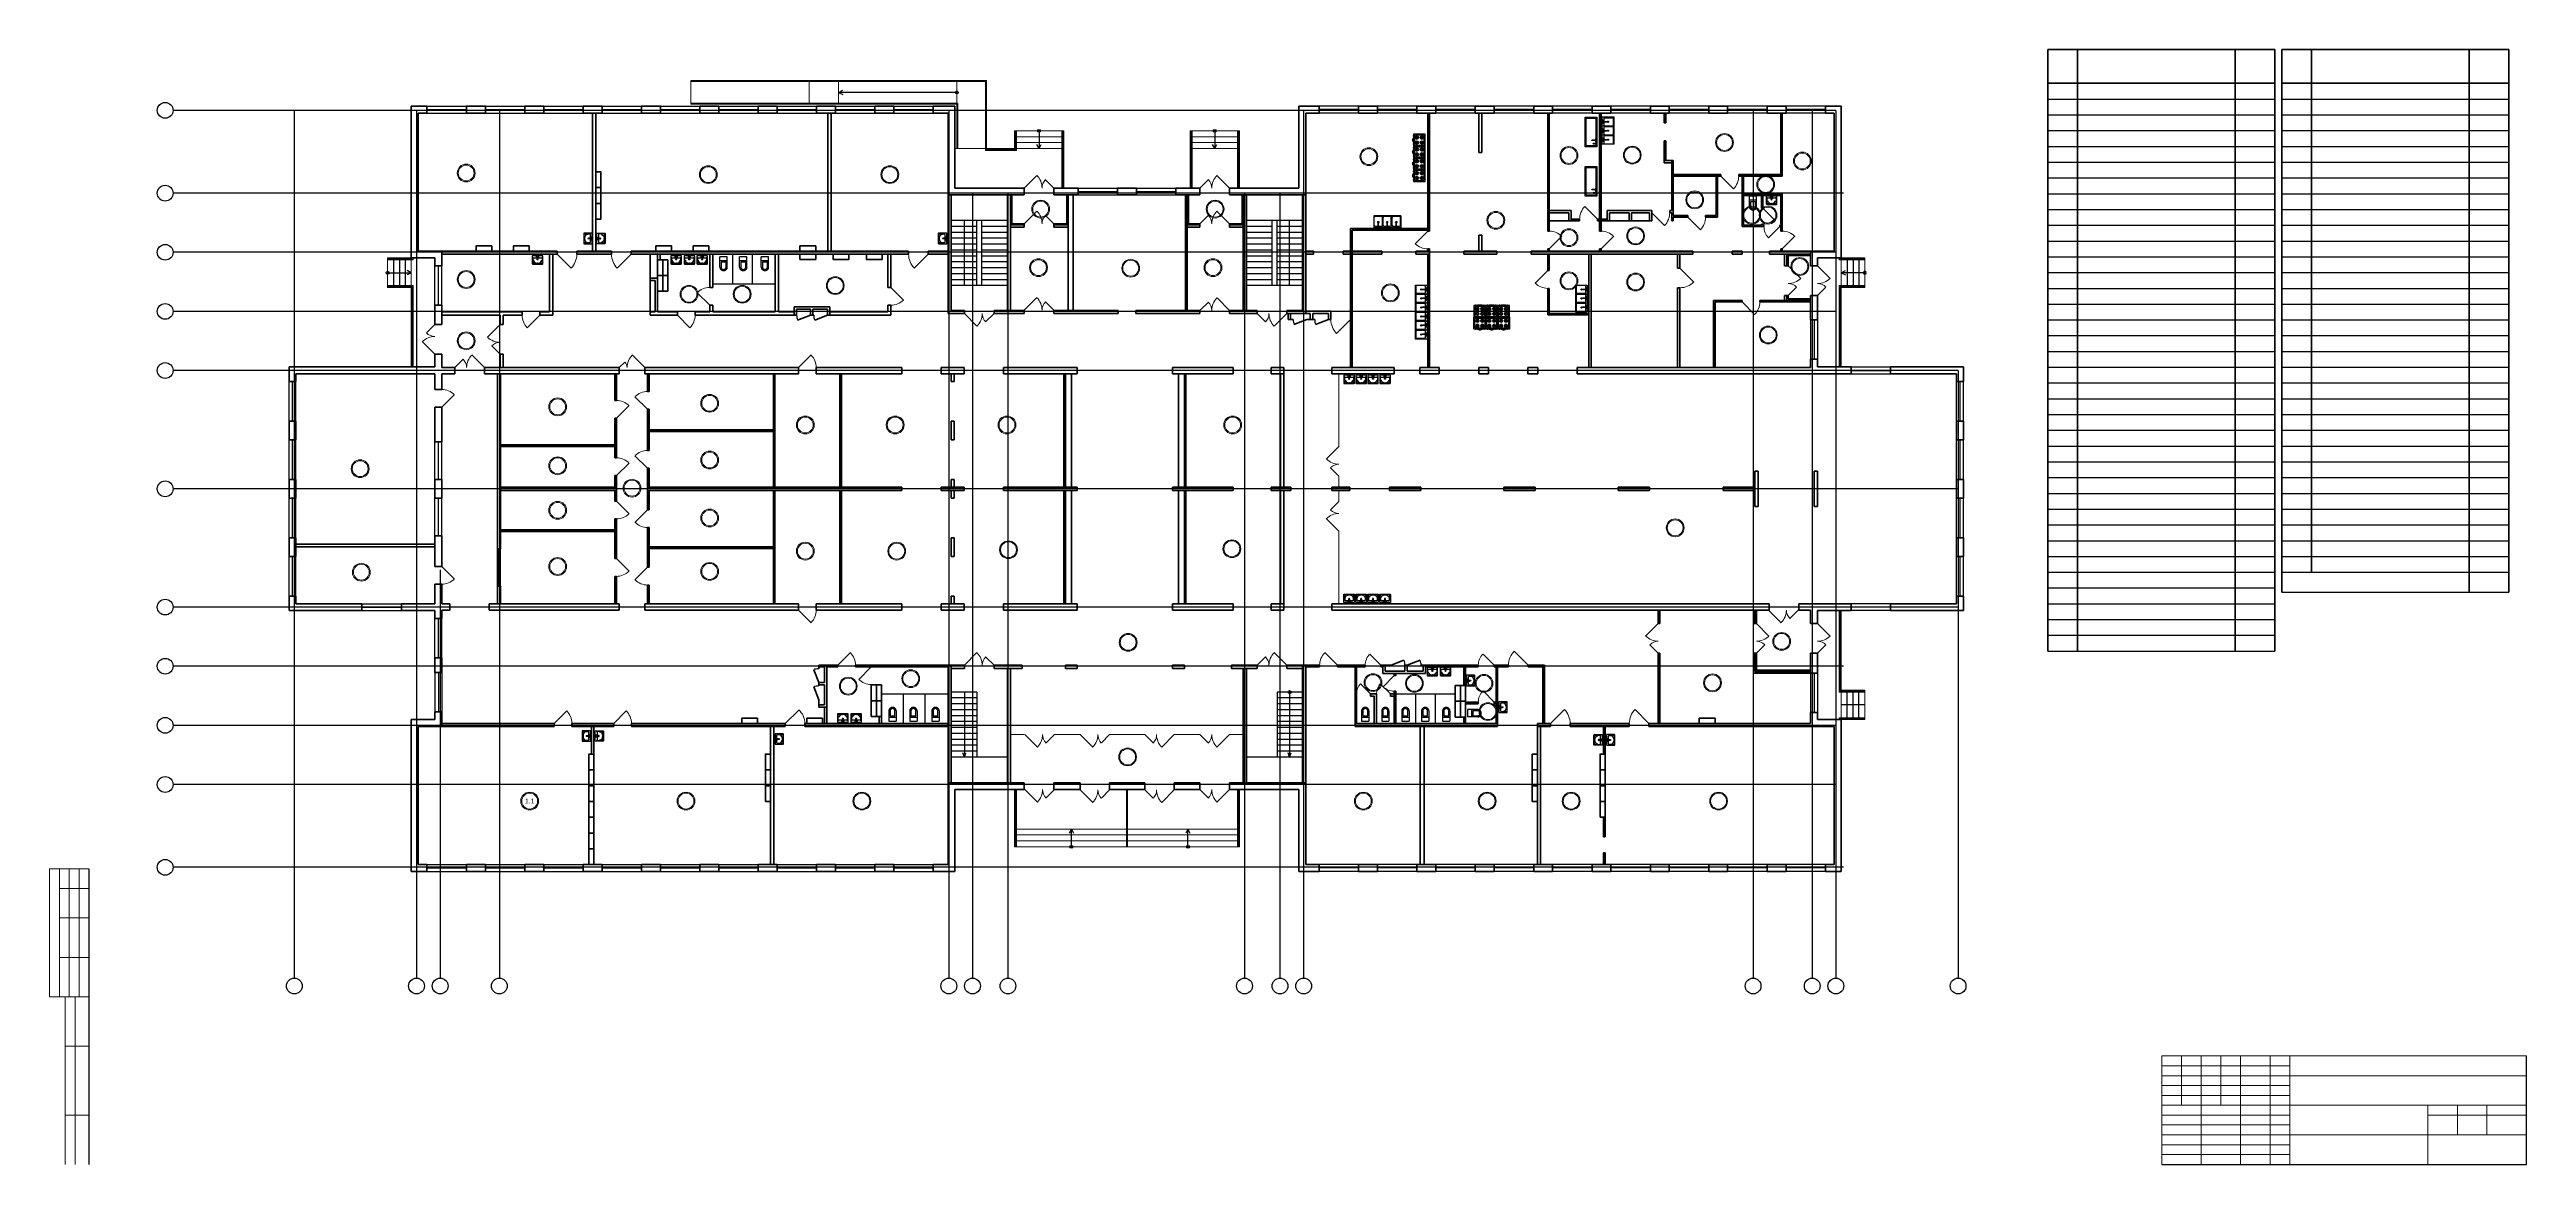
# Model space of a CAD drawing. Header units: metres. Extents: x 0 to 126, y 1 to 57.
import ezdxf
from ezdxf.enums import TextEntityAlignment as Align

# ---------------------------------------------------------------- set-up
doc = ezdxf.new("R2010")
doc.units = ezdxf.units.M
doc.linetypes.add('ACAD_ISO04W100', pattern=[30, 24, -3, 0, -3])
for name, color, linetype, lineweight in [('Level 63', 7, 'Continuous', 0), ('Двери', 250, 'Continuous', 5), ('Стены', 7, 'Continuous', 50)]:
    doc.layers.add(name, color=color, linetype=linetype, lineweight=lineweight)
for name, color, linetype in [('SANTEH', 7, 'Continuous'), ('Окна', 127, 'Continuous'), ('Оси', 30, 'Continuous'), ('Осн надпись', 7, 'Continuous'), ('размеры оси', 163, 'Continuous'), ('Сантехника', 7, 'Continuous')]:
    doc.layers.add(name, color=color, linetype=linetype)
doc.styles.add('Style-Arial', font='arial.ttf')

# ---------------------------------------------------------------- blocks, each defined once
blk = doc.blocks.new('Rac7')
at = {"color": 0}
for p, q in [((-39501, -24232), (-39501, -23830)), ((-39474, -23808), (-38988, -23808)), ((-39457, -23859), (-39457, -24115)), ((-39032, -23838), (-39430, -23838)), ((-39221, -23855), (-39241, -23855)), ((-39005, -24115), (-39005, -23859)), ((-39005, -23859), (-39005, -23859)), ((-38961, -23830), (-38961, -24232)), ((-38961, -24232), (-39501, -24232)), ((-39430, -24136), (-39253, -24136)), ((-39297, -24164), (-39253, -24164)), ((-39297, -24194), (-39297, -24164)), ((-39165, -24194), (-39297, -24194)), ((-39253, -24186), (-39253, -24094)), ((-39253, -24186), (-39209, -24186)), ((-39209, -24186), (-39209, -24094)), ((-39209, -24136), (-39032, -24136)), ((-39209, -24164), (-39165, -24164)), ((-39165, -24164), (-39165, -24194))]:
    blk.add_line(p, q, dxfattribs=at)
at = {"color": 0, "extrusion": (0, 0, -1)}
for centre, major_axis, start_param, end_param in [((-39474, -23830), (-27, 0), 0, 1.5707963), ((-39430, -23859), (-27, 0), 0, 1.5707963), ((-39241, -24007), (-194, 0), 0, 1.5707963), ((-39221, -24007), (-194, 0), 1.5707963, 3.1415927), ((-39032, -23859), (-27, 0), 1.5707963, 3.1415927), ((-38988, -23830), (-27, 0), 1.5707963, 3.1415927), ((-39430, -24115), (-27, 0), -1.5707963, 0), ((-39231, -24104), (-25.3, 0), 0.5528156, 2.5887771), ((-39032, -24115), (-27, 0), -3.1415927, -1.5707963)]:
    blk.add_ellipse(centre, major_axis=major_axis, ratio=0.7857143, start_param=start_param, end_param=end_param, dxfattribs=at)
blk.add_ellipse((-39231, -24048), major_axis=(-27.9, 0), ratio=0.7857143, dxfattribs=at)
blk = doc.blocks.new('WC With Cistern_103')
at = {"layer": 'SANTEH', "linetype": 'Continuous'}
for p, q in [((0, 170), (0, 700)), ((370, 700), (0, 700)), ((370, 500), (0, 500)), ((60, 425), (60, 170)), ((310, 425), (60, 425)), ((310, 170), (310, 425)), ((370, 170), (370, 700))]:
    blk.add_line(p, q, dxfattribs=at)
for points in [[(0, 170), (1, 151), (4, 133), (10, 115), (17, 97), (27, 81), (38, 66), (51, 52), (65, 40)], [(60, 170), (61, 158), (63, 146), (66, 135), (71, 124), (77, 114), (84, 104), (92, 96), (101, 88)], [(65, 40), (92, 23), (122, 10), (153, 3), (185, 0), (217, 3), (248, 10), (278, 23), (305, 40)], [(101, 88), (120, 76), (141, 67), (163, 62), (185, 60), (207, 62), (229, 67), (250, 76), (269, 88)], [(269, 88), (278, 96), (286, 104), (293, 114), (299, 124), (304, 135), (307, 146), (309, 158), (310, 170)], [(305, 40), (319, 52), (332, 66), (343, 81), (353, 97), (360, 115), (366, 133), (369, 151), (370, 170)]]:
    blk.add_lwpolyline(points, dxfattribs=at)
blk = doc.blocks.new('*U4')
at = {"color": 7, "linetype": 'Continuous', "lineweight": 13}
for radius in [0.452, 0.402]:
    blk.add_circle((0, 0), radius, dxfattribs=at)
at = {"color": 7, "linetype": 'Continuous', "lineweight": 13, "style": 'Style-Arial'}
blk.add_text('1.1', height=0.25, dxfattribs=at).set_placement((-0.24, 0.13), align=Align.TOP_LEFT)
blk = doc.blocks.new('*U20')
at = {"layer": 'размеры оси', "color": 7}
for p, q in [((228, 300), (-229, 300)), ((-229, 300), (-229, -300)), ((-206, -170), (-206, 220)), ((156, 270), (-156, 270)), ((0, -39), (0, 24)), ((206, -170), (206, 220)), ((228, 300), (228, -300)), ((228, -300), (-229, -300)), ((-156, -220), (-8, -220)), ((-74, -251), (-75, -257)), ((-75, -257), (-74, -261)), ((-73, -245), (-74, -251)), ((-74, -261), (-74, -264)), ((-74, -264), (-72, -266)), ((-71, -270), (-74, -264)), ((-71, -239), (-73, -245)), ((-72, -266), (-70, -265)), ((-69, -234), (-71, -239)), ((-71, -270), (-69, -272)), ((-70, -265), (-67, -263)), ((-66, -230), (-69, -234)), ((-69, -272), (-66, -271)), ((-29, -272), (-69, -272)), ((-67, -263), (-65, -259)), ((-64, -228), (-66, -230)), ((-66, -271), (-63, -268)), ((-65, -259), (-63, -254)), ((-58, -224), (-64, -228)), ((-62, -227), (-64, -228)), ((-63, -254), (-61, -248)), ((-63, -268), (-60, -264)), ((-60, -229), (-62, -227)), ((-61, -248), (-60, -242)), ((-59, -232), (-60, -229)), ((-60, -242), (-59, -236)), ((-60, -264), (-57, -257)), ((-56, -224), (-58, -224)), ((-57, -257), (-55, -250)), ((-54, -225), (-56, -224)), ((-22, -243), (-56, -224)), ((-55, -250), (-53, -242)), ((-53, -229), (-54, -225)), ((-52, -235), (-53, -229)), ((-53, -242), (-52, -235)), ((-29, -272), (-28, -272)), ((-28, -272), (-26, -270)), ((-27, -271), (-26, -273)), ((-26, -270), (-24, -267)), ((-18, -272), (-26, -270)), ((-26, -273), (-22, -281)), ((-24, -267), (-22, -263)), ((23, -8), (-23, -8)), ((-20, -244), (-22, -243)), ((-22, -263), (-21, -259)), ((-22, -281), (-16, -287)), ((-21, -259), (-20, -254)), ((-16, -242), (-20, -246)), ((-20, -247), (-20, -244)), ((-12, -249), (-20, -247)), ((-20, -250), (-20, -247)), ((-20, -254), (-20, -250)), ((-8, -238), (-16, -242)), ((-16, -287), (-8, -291)), ((-12, -256), (-15, -265)), ((-15, -265), (-12, -273)), ((-8, -253), (-12, -256)), ((-12, -273), (-4, -279)), ((-10, -64), (-8, -59)), ((-8, -70), (-10, -64)), ((-8, -260), (-10, -265)), ((-10, -265), (-8, -270)), ((-8, -59), (-7, -54)), ((-8, -59), (-3, -55)), ((-8, -64), (-7, -60)), ((-8, -265), (-8, -64)), ((-8, -238), (-8, -238)), ((-8, -265), (-7, -270)), ((-8, -270), (-3, -274)), ((-8, -291), (0, -293)), ((-7, -54), (-2, -51)), ((-7, -60), (-2, -57)), ((-7, -270), (-2, -273)), ((-4, -279), (5, -279)), ((-3, -55), (4, -55)), ((-3, -274), (3, -274)), ((-2, -51), (3, -51)), ((-2, -57), (3, -57)), ((-2, -273), (3, -273)), ((0, -293), (9, -291)), ((3, -51), (7, -54)), ((3, -57), (7, -60)), ((3, -274), (8, -270)), ((3, -273), (7, -270)), ((4, -55), (9, -59)), ((5, -279), (12, -273)), ((9, -59), (7, -54)), ((7, -60), (9, -64)), ((7, -270), (9, -265)), ((8, -270), (10, -265)), ((9, -59), (11, -64)), ((9, -265), (9, -64)), ((11, -64), (9, -70)), ((9, -220), (156, -220)), ((17, -242), (9, -238)), ((9, -238), (9, -238)), ((12, -256), (9, -253)), ((10, -265), (9, -260)), ((9, -291), (17, -287)), ((15, -265), (12, -256)), ((12, -273), (15, -265)), ((13, -249), (20, -247)), ((21, -246), (17, -242)), ((17, -287), (23, -281)), ((19, -272), (26, -270)), ((21, -244), (20, -247)), ((20, -247), (20, -250)), ((20, -250), (21, -254)), ((22, -243), (21, -244)), ((21, -254), (22, -259)), ((22, -243), (56, -224)), ((22, -259), (23, -263)), ((23, -263), (25, -267)), ((23, -281), (27, -273)), ((25, -267), (27, -270)), ((27, -270), (28, -272)), ((27, -273), (27, -271)), ((28, -272), (30, -272)), ((30, -272), (69, -272)), ((54, -225), (53, -229)), ((53, -229), (53, -235)), ((53, -235), (54, -242)), ((56, -224), (54, -225)), ((54, -242), (55, -250)), ((55, -250), (58, -257)), ((59, -224), (56, -224)), ((58, -257), (61, -264)), ((59, -224), (64, -228)), ((60, -232), (59, -236)), ((59, -236), (60, -242)), ((61, -229), (60, -232)), ((60, -242), (61, -248)), ((62, -227), (61, -229)), ((61, -248), (63, -254)), ((61, -264), (64, -268)), ((64, -228), (62, -227)), ((63, -254), (66, -259)), ((67, -230), (64, -228)), ((64, -268), (67, -271)), ((66, -259), (68, -263)), ((69, -234), (67, -230)), ((67, -271), (69, -272)), ((68, -263), (70, -265)), ((71, -239), (69, -234)), ((69, -272), (71, -270)), ((70, -265), (73, -266)), ((73, -245), (71, -239)), ((71, -270), (74, -264)), ((75, -251), (73, -245)), ((73, -266), (74, -264)), ((74, -264), (75, -261)), ((75, -257), (75, -251)), ((75, -261), (75, -257))]:
    blk.add_line(p, q, dxfattribs=at)
for radius in [31.7, 22.6]:
    blk.add_circle((0, -8), radius, dxfattribs=at)
for centre, radius, start, end in [((-156, 220), 50, 90, 180), ((156, 220), 50, 360, 90), ((-156, -170), 50, 180, 270), ((-86, -234), 27.2, 355.14392, 4.85608), ((156, -170), 50, 270, 360)]:
    blk.add_arc(centre, radius, start, end, dxfattribs=at)
blk = doc.blocks.new('*U21')
at = {"layer": 'размеры оси', "color": 7}
for p, q in [((45, -419), (47, -415)), ((45, -425), (45, -419)), ((47, -429), (45, -425)), ((52, -413), (47, -415)), ((52, -430), (47, -429)), ((48, -419), (52, -413)), ((48, -425), (48, -419)), ((52, -430), (48, -425)), ((50, -419), (53, -415)), ((50, -425), (50, -419)), ((53, -429), (50, -425)), ((52, -413), (58, -411)), ((58, -432), (52, -430)), ((53, -415), (58, -413)), ((58, -430), (53, -429)), ((58, -411), (63, -413)), ((258, -413), (58, -413)), ((258, -430), (58, -430)), ((63, -430), (58, -432)), ((124, -590), (169, -590)), ((146, -558), (146, -622)), ((217, -363), (221, -358)), ((217, -363), (217, -366)), ((217, -366), (219, -368)), ((236, -400), (217, -366)), ((236, -444), (217, -478)), ((219, -476), (217, -478)), ((217, -478), (217, -481)), ((217, -481), (221, -486)), ((219, -368), (223, -369)), ((223, -475), (219, -476)), ((221, -358), (220, -360)), ((220, -360), (222, -362)), ((222, -482), (220, -484)), ((220, -484), (221, -486)), ((223, -356), (221, -358)), ((221, -486), (223, -488)), ((222, -362), (225, -363)), ((225, -481), (222, -482)), ((227, -353), (223, -356)), ((223, -369), (228, -369)), ((228, -475), (223, -475)), ((223, -488), (227, -491)), ((225, -363), (230, -363)), ((232, -351), (227, -353)), ((227, -491), (232, -493)), ((228, -369), (235, -369)), ((235, -475), (228, -475)), ((230, -363), (235, -362)), ((235, -482), (230, -481)), ((235, -405), (231, -413)), ((231, -413), (231, -413)), ((231, -430), (231, -431)), ((231, -431), (235, -438)), ((238, -349), (232, -351)), ((232, -493), (238, -495)), ((235, -362), (241, -361)), ((235, -369), (243, -367)), ((239, -402), (235, -405)), ((235, -438), (239, -442)), ((243, -477), (235, -475)), ((241, -483), (235, -482)), ((236, -400), (237, -401)), ((237, -443), (236, -444)), ((237, -401), (240, -402)), ((240, -442), (237, -443)), ((244, -348), (238, -349)), ((238, -495), (244, -496)), ((242, -409), (240, -402)), ((240, -402), (243, -402)), ((242, -434), (240, -442)), ((243, -442), (240, -442)), ((241, -361), (247, -359)), ((247, -485), (241, -483)), ((243, -367), (250, -365)), ((243, -402), (247, -402)), ((247, -442), (243, -442)), ((250, -479), (243, -477)), ((250, -347), (244, -348)), ((244, -496), (250, -497)), ((249, -410), (246, -413)), ((246, -430), (249, -434)), ((247, -359), (252, -357)), ((247, -402), (252, -401)), ((252, -443), (247, -442)), ((252, -487), (247, -485)), ((258, -407), (249, -410)), ((249, -434), (258, -437)), ((254, -347), (250, -347)), ((250, -365), (257, -362)), ((257, -482), (250, -479)), ((250, -497), (254, -497)), ((252, -357), (256, -354)), ((252, -401), (256, -399)), ((256, -445), (252, -443)), ((256, -490), (252, -487)), ((258, -412), (253, -413)), ((253, -430), (258, -432)), ((258, -348), (254, -347)), ((254, -497), (258, -496)), ((256, -354), (259, -352)), ((256, -399), (260, -398)), ((260, -446), (256, -445)), ((259, -492), (256, -490)), ((257, -362), (262, -359)), ((262, -485), (257, -482)), ((259, -350), (258, -348)), ((263, -351), (258, -348)), ((267, -410), (258, -407)), ((264, -414), (258, -412)), ((263, -415), (258, -413)), ((258, -430), (263, -429)), ((258, -432), (264, -430)), ((258, -437), (267, -434)), ((263, -493), (258, -496)), ((258, -496), (259, -494)), ((259, -352), (259, -350)), ((259, -494), (259, -492)), ((260, -398), (263, -396)), ((263, -448), (260, -446)), ((262, -359), (265, -356)), ((265, -488), (262, -485)), ((265, -353), (263, -351)), ((263, -396), (265, -394)), ((265, -403), (263, -396)), ((266, -419), (263, -415)), ((263, -429), (266, -425)), ((265, -441), (263, -448)), ((265, -450), (263, -448)), ((263, -493), (265, -491)), ((266, -395), (264, -395)), ((267, -419), (264, -414)), ((264, -430), (267, -425)), ((264, -449), (266, -449)), ((265, -356), (265, -353)), ((265, -392), (265, -353)), ((265, -394), (265, -392)), ((265, -452), (265, -450)), ((265, -452), (265, -491)), ((265, -491), (265, -488)), ((274, -399), (266, -395)), ((266, -425), (266, -419)), ((266, -449), (274, -445)), ((272, -417), (267, -410)), ((267, -425), (267, -419)), ((267, -434), (272, -427)), ((272, -427), (272, -417)), ((280, -405), (274, -399)), ((274, -445), (280, -438)), ((284, -413), (280, -405)), ((280, -438), (284, -431)), ((286, -422), (284, -413)), ((284, -431), (286, -422))]:
    blk.add_line(p, q, dxfattribs=at)
at = {"layer": 'размеры оси', "color": 7, "flags": 128}
for points in [[(-250, -650), (-250, 650)], [(-200, 700), (200, 700)], [(250, 650), (250, -650)], [(200, -700), (-200, -700)]]:
    blk.add_lwpolyline(points, dxfattribs=at)
at = {"layer": 'размеры оси', "color": 7}
for radius in [31.7, 22.6]:
    blk.add_circle((146, -590), radius, dxfattribs=at)
at = {"layer": 'размеры оси', "color": 7, "extrusion": (0, 0, -1)}
for centre, start, end in [((200, 650), 0, 90), ((-200, 650), 90, 180), ((200, -650), 270, 0), ((-200, -650), 180, 270)]:
    blk.add_arc(centre, 50, start, end, dxfattribs=at)
at = {"layer": 'размеры оси', "color": 7}
blk.add_arc((227, -508), 27.2, 85.14392, 94.85608, dxfattribs=at)
blk.add_3dface([(300, 750), (300, -750), (-300, -750), (-300, 750)], dxfattribs=at)
blk = doc.blocks.new('*U23')
at = {"layer": 'размеры оси', "color": 7}
for p, q in [((-300, 320), (-300, -280)), ((300, 320), (-300, 320)), ((-250, 220), (-250, -180)), ((200, 270), (-200, 270)), ((250, -180), (250, 220)), ((300, -280), (300, 320)), ((-300, -280), (300, -280)), ((-226, -280), (-226, -292)), ((-226, -292), (-195, -292)), ((-222, -292), (-222, -280)), ((-210, -292), (-210, -280)), ((-200, -230), (200, -230)), ((-199, -292), (-199, -280)), ((-195, -292), (-195, -280)), ((-121, -280), (-121, -292)), ((-121, -292), (-89, -292)), ((-116, -292), (-116, -280)), ((-105, -292), (-105, -280)), ((-94, -292), (-94, -280)), ((-89, -292), (-89, -280)), ((-77, -291), (-80, -280)), ((-60, -306), (-77, -291)), ((-63, -287), (-66, -280)), ((-47, -299), (-63, -287)), ((-33, -316), (-60, -306)), ((-25, -306), (-47, -299)), ((0, -320), (-33, -316)), ((0, -309), (-25, -306)), ((-16, -280), (-16, -292)), ((-16, -292), (16, -292)), ((-11, -292), (-11, -280)), ((0, -292), (0, -280)), ((25, -306), (0, -309)), ((33, -316), (0, -320)), ((11, -292), (11, -280)), ((16, -292), (16, -280)), ((47, -299), (25, -306)), ((60, -306), (33, -316)), ((63, -287), (47, -299)), ((77, -291), (60, -306)), ((66, -280), (63, -287)), ((77, -291), (80, -280)), ((89, -280), (89, -292)), ((89, -292), (121, -292)), ((94, -292), (94, -280)), ((105, -292), (105, -280)), ((116, -292), (116, -280)), ((121, -292), (121, -280)), ((195, -280), (195, -292)), ((195, -292), (226, -292)), ((199, -292), (199, -280)), ((211, -292), (211, -280)), ((222, -292), (222, -280)), ((226, -292), (226, -280))]:
    blk.add_line(p, q, dxfattribs=at)
for centre in [(-125, 145), (125, 145), (-125, -105), (125, -105)]:
    blk.add_circle(centre, 75, dxfattribs=at)
for centre, radius, start, end in [((-200, 220), 50, 90, 180), ((-125, 145), 73.8, 90, 270), ((-125, 145), 41.3, 90, 270), ((-125, 145), 73.8, 270, 90), ((-125, 145), 41.3, 270, 90), ((125, 145), 73.8, 90, 270), ((125, 145), 41.3, 90, 270), ((125, 145), 73.8, 270, 90), ((125, 145), 41.3, 270, 90), ((200, 220), 50, 0, 90), ((-200, -180), 50, 180, 270), ((-125, -105), 73.8, 90, 270), ((-125, -105), 41.3, 90, 270), ((-125, -105), 73.8, 270, 90), ((-125, -105), 41.3, 270, 90), ((125, -105), 73.8, 90, 270), ((125, -105), 41.3, 90, 270), ((125, -105), 73.8, 270, 90), ((125, -105), 41.3, 270, 90), ((200, -180), 50, 270, 0)]:
    blk.add_arc(centre, radius, start, end, dxfattribs=at)

msp = doc.modelspace()

# ---------------------------------------------------------------- linework, layer by layer
at = {"color": 0, "linetype": 'ByBlock', "lineweight": 40}
for p, q in [((101.4, 57.08), (112.9, 57.08)), ((101.4, 57.08), (101.4, 26.57)), ((102.9, 57.08), (102.9, 26.57)), ((110.9, 57.08), (110.9, 26.57)), ((112.9, 57.08), (112.9, 26.57)), ((113.27, 57.08), (124.77, 57.08)), ((113.27, 57.08), (113.27, 29.56)), ((114.77, 57.08), (114.77, 30.57)), ((122.77, 57.08), (122.77, 29.56)), ((124.77, 57.08), (124.77, 29.56)), ((101.4, 55.37), (112.9, 55.37)), ((113.27, 55.37), (124.77, 55.37))]:
    msp.add_line(p, q, dxfattribs=at)
for p, q in [((40.05, 54.91), (40.26, 55.02)), ((46.05, 54.91), (40.05, 54.91)), ((40.05, 54.91), (40.26, 54.8)), ((50.22, 52.96), (50.22, 52.06)), ((59.13, 52.96), (59.13, 52.06)), ((50.22, 52.06), (50.11, 52.27)), ((50.22, 52.06), (50.33, 52.27)), ((59.13, 52.06), (59.02, 52.27)), ((59.13, 52.06), (59.24, 52.27)), ((48.61, 48.41), (45.76, 48.41)), ((47.06, 48.11), (45.76, 48.11)), ((47.06, 47.81), (45.76, 47.81)), ((46.44, 45.11), (46.44, 48.41)), ((47.06, 45.11), (47.06, 48.41)), ((47.31, 45.11), (47.31, 48.41)), ((48.61, 48.11), (47.31, 48.11)), ((48.61, 47.81), (47.31, 47.81)), ((63.59, 48.41), (60.74, 48.41)), ((62.04, 48.11), (60.74, 48.11)), ((62.04, 47.81), (60.74, 47.81)), ((62.04, 45.11), (62.04, 48.41)), ((62.29, 45.11), (62.29, 48.41)), ((63.59, 48.11), (62.29, 48.11)), ((63.59, 47.81), (62.29, 47.81)), ((62.93, 45.11), (62.93, 48.41)), ((17.47, 46.51), (17.47, 46.46)), ((17.77, 46.51), (17.77, 46.46)), ((18.07, 46.51), (18.07, 46.46)), ((47.06, 47.51), (45.76, 47.51)), ((47.06, 47.21), (45.76, 47.21)), ((47.06, 46.91), (45.76, 46.91)), ((47.06, 46.61), (45.76, 46.61)), ((48.61, 47.51), (47.31, 47.51)), ((48.61, 47.21), (47.31, 47.21)), ((48.61, 46.91), (47.31, 46.91)), ((48.61, 46.61), (47.31, 46.61)), ((62.04, 47.51), (60.74, 47.51)), ((62.04, 47.21), (60.74, 47.21)), ((62.04, 46.91), (60.74, 46.91)), ((62.04, 46.61), (60.74, 46.61)), ((63.59, 47.51), (62.29, 47.51)), ((63.59, 47.21), (62.29, 47.21)), ((63.59, 46.91), (62.29, 46.91)), ((63.59, 46.61), (62.29, 46.61)), ((91.21, 46.51), (91.21, 46.46)), ((91.51, 46.51), (91.51, 46.46)), ((91.81, 46.51), (91.81, 46.46)), ((17.17, 45.76), (18.37, 45.76)), ((17.47, 46.41), (17.47, 45.11)), ((17.77, 46.41), (17.77, 45.11)), ((18.07, 46.41), (18.07, 45.11)), ((18.37, 45.76), (18.16, 45.87)), ((18.37, 45.76), (18.16, 45.65)), ((47.06, 46.31), (45.76, 46.31)), ((47.06, 46.01), (45.76, 46.01)), ((47.06, 45.71), (45.76, 45.71)), ((47.06, 45.41), (45.76, 45.41)), ((48.61, 46.31), (47.31, 46.31)), ((48.61, 46.01), (47.31, 46.01)), ((48.61, 45.71), (47.31, 45.71)), ((48.61, 45.41), (47.31, 45.41)), ((62.04, 46.31), (60.74, 46.31)), ((62.04, 46.01), (60.74, 46.01)), ((62.04, 45.71), (60.74, 45.71)), ((62.04, 45.41), (60.74, 45.41)), ((63.59, 46.31), (62.29, 46.31)), ((63.59, 46.01), (62.29, 46.01)), ((63.59, 45.71), (62.29, 45.71)), ((63.59, 45.41), (62.29, 45.41)), ((90.91, 45.76), (91.12, 45.87)), ((92.11, 45.76), (90.91, 45.76)), ((90.91, 45.76), (91.12, 45.65)), ((91.21, 46.41), (91.21, 45.11)), ((91.51, 46.41), (91.51, 45.11)), ((91.81, 46.41), (91.81, 45.11)), ((17.47, 45.06), (17.47, 45.01)), ((17.77, 45.06), (17.77, 45.01)), ((18.07, 45.06), (18.07, 45.01)), ((48.61, 45.11), (45.76, 45.11)), ((63.59, 45.11), (60.74, 45.11)), ((91.21, 45.06), (91.21, 45.01)), ((91.51, 45.06), (91.51, 45.01)), ((91.81, 45.06), (91.81, 45.01)), ((18.37, 40.98), (17.47, 40.98)), ((90.91, 40.98), (91.81, 40.98)), ((91.41, 28.97), (89.71, 28.97)), ((96.76, 28.97), (93.41, 28.97)), ((47.06, 24.49), (45.76, 24.49)), ((47.06, 24.19), (45.76, 24.19)), ((47.06, 23.89), (45.76, 23.89)), ((46.44, 24.49), (46.44, 21.19)), ((47.06, 24.49), (47.06, 21.19)), ((62.29, 24.49), (62.29, 21.19)), ((63.59, 24.49), (62.29, 24.49)), ((63.59, 24.19), (62.29, 24.19)), ((63.59, 23.89), (62.29, 23.89)), ((62.93, 24.49), (62.93, 21.19)), ((91.21, 24.54), (91.21, 24.59)), ((91.21, 23.19), (91.21, 24.49)), ((91.51, 24.54), (91.51, 24.59)), ((91.51, 23.19), (91.51, 24.49)), ((91.81, 24.54), (91.81, 24.59)), ((91.81, 23.19), (91.81, 24.49)), ((47.06, 23.59), (45.76, 23.59)), ((47.06, 23.29), (45.76, 23.29)), ((47.06, 22.99), (45.76, 22.99)), ((47.06, 22.69), (45.76, 22.69)), ((63.59, 23.59), (62.29, 23.59)), ((63.59, 23.29), (62.29, 23.29)), ((63.59, 22.99), (62.29, 22.99)), ((63.59, 22.69), (62.29, 22.69)), ((92.11, 23.84), (90.91, 23.84)), ((91.21, 23.09), (91.21, 23.14)), ((91.51, 23.09), (91.51, 23.14)), ((91.81, 23.09), (91.81, 23.14)), ((47.06, 22.39), (45.76, 22.39)), ((47.06, 22.09), (45.76, 22.09)), ((47.06, 21.79), (45.76, 21.79)), ((47.06, 21.49), (45.76, 21.49)), ((46.44, 21.19), (46.36, 21.4)), ((46.44, 21.19), (46.51, 21.4)), ((63.59, 22.39), (62.29, 22.39)), ((63.59, 22.09), (62.29, 22.09)), ((63.59, 21.79), (62.29, 21.79)), ((63.59, 21.49), (62.29, 21.49)), ((62.93, 21.19), (62.85, 21.4)), ((62.93, 21.19), (63.01, 21.4)), ((48.61, 21.19), (45.76, 21.19)), ((63.59, 21.19), (60.74, 21.19)), ((51.86, 17.54), (51.75, 17.33)), ((51.86, 16.64), (51.86, 17.54)), ((51.86, 17.54), (51.97, 17.33)), ((57.77, 17.54), (57.66, 17.33)), ((57.77, 16.64), (57.77, 17.54)), ((57.77, 17.54), (57.87, 17.33)), ((2.02, 15.53), (2.02, 0.53)), ((125.67, 0.53), (125.67, 6.03)), ((107.17, 0.53), (125.67, 0.53))]:
    msp.add_line(p, q)
at = {"color": 0, "linetype": 'ByBlock', "lineweight": -2}
for p, q in [((101.4, 54.57), (112.9, 54.57)), ((113.27, 54.57), (124.77, 54.57)), ((101.4, 53.77), (112.9, 53.77)), ((101.4, 52.97), (112.9, 52.97)), ((113.27, 53.77), (124.77, 53.77)), ((113.27, 52.97), (124.77, 52.97)), ((101.4, 52.17), (112.9, 52.17)), ((113.27, 52.17), (124.77, 52.17)), ((101.4, 51.37), (112.9, 51.37)), ((101.4, 50.57), (112.9, 50.57)), ((113.27, 51.37), (124.77, 51.37)), ((113.27, 50.57), (124.77, 50.57)), ((101.4, 49.77), (112.9, 49.77)), ((113.27, 49.77), (124.77, 49.77)), ((101.4, 48.97), (112.9, 48.97)), ((101.4, 48.17), (112.9, 48.17)), ((113.27, 48.97), (124.77, 48.97)), ((113.27, 48.17), (124.77, 48.17)), ((101.4, 47.37), (112.9, 47.37)), ((101.4, 46.57), (112.9, 46.57)), ((113.27, 47.37), (124.77, 47.37)), ((113.27, 46.57), (124.77, 46.57)), ((101.4, 45.77), (112.9, 45.77)), ((113.27, 45.77), (124.77, 45.77)), ((101.4, 44.97), (112.9, 44.97)), ((101.4, 44.17), (112.9, 44.17)), ((113.27, 44.97), (124.77, 44.97)), ((113.27, 44.17), (124.77, 44.17)), ((101.4, 43.37), (112.9, 43.37)), ((113.27, 43.37), (124.77, 43.37)), ((101.4, 42.57), (112.9, 42.57)), ((101.4, 41.77), (112.9, 41.77)), ((113.27, 42.57), (124.77, 42.57)), ((113.27, 41.77), (124.77, 41.77)), ((101.4, 40.97), (112.9, 40.97)), ((113.27, 40.97), (124.77, 40.97)), ((101.4, 40.17), (112.9, 40.17)), ((101.4, 39.37), (112.9, 39.37)), ((113.27, 40.17), (124.77, 40.17)), ((113.27, 39.37), (124.77, 39.37)), ((101.4, 38.57), (112.9, 38.57)), ((101.4, 37.77), (112.9, 37.77)), ((113.27, 38.57), (124.77, 38.57)), ((113.27, 37.77), (124.77, 37.77)), ((101.4, 36.97), (112.9, 36.97)), ((113.27, 36.97), (124.77, 36.97)), ((101.4, 36.17), (112.9, 36.17)), ((101.4, 35.37), (112.9, 35.37)), ((113.27, 36.17), (124.77, 36.17)), ((113.27, 35.37), (124.77, 35.37)), ((101.4, 34.57), (112.9, 34.57)), ((113.27, 34.57), (124.77, 34.57)), ((101.4, 33.77), (112.9, 33.77)), ((101.4, 32.97), (112.9, 32.97)), ((113.27, 33.77), (124.77, 33.77)), ((113.27, 32.97), (124.77, 32.97)), ((101.4, 32.17), (112.9, 32.17)), ((113.27, 32.17), (124.77, 32.17)), ((101.4, 31.37), (112.9, 31.37)), ((101.4, 30.57), (112.9, 30.57)), ((113.27, 31.37), (124.77, 31.37)), ((113.27, 30.57), (124.77, 30.57)), ((101.4, 29.77), (112.9, 29.77)), ((101.4, 28.97), (112.9, 28.97)), ((101.4, 28.17), (112.9, 28.17)), ((101.4, 27.37), (112.9, 27.37))]:
    msp.add_line(p, q, dxfattribs=at)
for centre in [(46.05, 54.91), (50.22, 52.96), (59.13, 52.96), (17.17, 45.76), (62.93, 24.49), (51.86, 16.64), (57.77, 16.64)]:
    msp.add_circle(centre, 0.0736)
at = {"color": 7, "linetype": 'Continuous', "lineweight": 13}
for centre, radius in [((84.99, 52.37), 0.452), ((84.99, 52.37), 0.402), ((66.95, 51.65), 0.452), ((66.95, 51.65), 0.402), ((77.1, 51.71), 0.452), ((77.1, 51.71), 0.402), ((80.31, 51.73), 0.452), ((80.31, 51.73), 0.402), ((88.94, 51.43), 0.452), ((88.94, 51.43), 0.402), ((21.16, 50.82), 0.452), ((21.16, 50.82), 0.402), ((33.44, 50.74), 0.452), ((33.44, 50.74), 0.402), ((42.65, 50.74), 0.452), ((42.65, 50.74), 0.402), ((87.08, 50.24), 0.452), ((87.08, 50.24), 0.402), ((50.3, 48.99), 0.452), ((50.3, 48.99), 0.402), ((59.15, 48.99), 0.452), ((59.15, 48.99), 0.402), ((83.48, 49.46), 0.452), ((83.48, 49.46), 0.402), ((86.37, 48.68), 0.452), ((86.37, 48.68), 0.402), ((87.2, 48.68), 0.452), ((87.2, 48.68), 0.402), ((73.39, 48.42), 0.452), ((73.39, 48.42), 0.402), ((77.1, 47.54), 0.452), ((77.1, 47.54), 0.402), ((80.48, 47.63), 0.452), ((80.48, 47.63), 0.402), ((88.81, 46.08), 0.452), ((21.16, 45.42), 0.452), ((21.16, 45.42), 0.402), ((39.88, 45.11), 0.452), ((39.88, 45.11), 0.402), ((50.19, 46.02), 0.452), ((50.19, 46.02), 0.402), ((54.87, 45.99), 0.452), ((54.87, 45.99), 0.402), ((59.04, 46.02), 0.452), ((59.04, 46.02), 0.402), ((77.1, 45.35), 0.452), ((77.1, 45.35), 0.402), ((80.48, 45.29), 0.452), ((80.48, 45.29), 0.402), ((88.81, 46.08), 0.402), ((32.46, 44.67), 0.452), ((32.46, 44.67), 0.402), ((35.16, 44.67), 0.452), ((35.16, 44.67), 0.402), ((68.04, 44.74), 0.452), ((68.04, 44.74), 0.402), ((21.16, 42.31), 0.452), ((87.21, 42.6), 0.452), ((87.21, 42.6), 0.402), ((21.16, 42.31), 0.402), ((25.8, 38.96), 0.452), ((25.8, 38.96), 0.402), ((33.51, 39.14), 0.452), ((33.51, 39.14), 0.402), ((38.36, 38.04), 0.452), ((38.36, 38.04), 0.402), ((42.92, 38.04), 0.452), ((42.92, 38.04), 0.402), ((48.59, 38.04), 0.452), ((48.59, 38.04), 0.402), ((60.04, 38.04), 0.452), ((60.04, 38.04), 0.402), ((33.51, 36.26), 0.452), ((33.51, 36.26), 0.402), ((15.78, 35.82), 0.452), ((15.78, 35.82), 0.402), ((25.8, 35.97), 0.452), ((25.8, 35.97), 0.402), ((29.57, 34.83), 0.452), ((29.57, 34.83), 0.402), ((25.8, 33.71), 0.452), ((25.8, 33.71), 0.402), ((33.51, 33.32), 0.452), ((33.51, 33.32), 0.402), ((82.49, 32.82), 0.452), ((82.49, 32.82), 0.402), ((38.36, 31.64), 0.452), ((38.36, 31.64), 0.402), ((43, 31.64), 0.452), ((43, 31.64), 0.402), ((48.67, 31.71), 0.452), ((48.67, 31.71), 0.402), ((60, 31.76), 0.452), ((60, 31.76), 0.402), ((15.84, 30.57), 0.452), ((15.84, 30.57), 0.402), ((25.8, 30.86), 0.452), ((25.8, 30.86), 0.402), ((33.51, 30.61), 0.452), ((33.51, 30.61), 0.402), ((54.74, 27.01), 0.452), ((54.74, 27.01), 0.402), ((87.89, 27.06), 0.452), ((87.89, 27.06), 0.402), ((40.54, 24.79), 0.452), ((40.54, 24.79), 0.402), ((43.71, 25.17), 0.452), ((43.71, 25.17), 0.402), ((67.16, 24.97), 0.452), ((67.16, 24.97), 0.402), ((69.26, 24.93), 0.452), ((69.26, 24.93), 0.402), ((72.79, 24.93), 0.452), ((72.79, 24.93), 0.402), ((84.38, 24.96), 0.452), ((84.38, 24.96), 0.402), ((72.99, 23.5), 0.452), ((72.99, 23.5), 0.402), ((54.71, 21.2), 0.452), ((54.71, 21.2), 0.402), ((32.31, 18.96), 0.452), ((32.31, 18.96), 0.402), ((41.23, 18.96), 0.452), ((41.23, 18.96), 0.402), ((66.67, 18.96), 0.452), ((66.67, 18.96), 0.402), ((72.95, 18.96), 0.452), ((72.95, 18.96), 0.402), ((77.21, 18.96), 0.452), ((77.21, 18.96), 0.402), ((84.69, 18.96), 0.452), ((84.69, 18.96), 0.402)]:
    msp.add_circle(centre, radius, dxfattribs=at)
at = {"extrusion": (0, 0, -1)}
msp.add_circle((-92.11, 45.76), 0.0736, dxfattribs=at)
at = {"layer": 'Level 63', "color": 7, "linetype": 'Continuous', "lineweight": 13}
for p, q in [((0.02, 15.53), (2.02, 15.53)), ((0.02, 15.53), (0.02, 9.03)), ((0.52, 15.53), (0.52, 9.03)), ((1.02, 15.53), (1.02, 9.03)), ((1.52, 15.53), (1.52, 9.03)), ((0.52, 14.53), (2.02, 14.53)), ((0.52, 13.03), (2.02, 13.03)), ((0.52, 11.03), (2.02, 11.03)), ((0.02, 9.03), (2.02, 9.03)), ((0.82, 9.03), (2.02, 9.03)), ((1.32, 0.53), (1.32, 9.03)), ((0.82, 6.53), (2.02, 6.53)), ((107.17, 6.03), (125.67, 6.03)), ((107.17, 6.03), (107.17, 0.53)), ((108.17, 6.03), (108.17, 3.53)), ((109.17, 6.03), (109.17, 0.53)), ((110.17, 6.03), (110.17, 3.53)), ((111.17, 6.03), (111.17, 0.53)), ((112.67, 6.03), (112.67, 0.53)), ((113.67, 6.03), (113.67, 0.53)), ((113.67, 5.03), (125.67, 5.03)), ((107.17, 4.03), (113.67, 4.03)), ((0.82, 3.03), (2.02, 3.03)), ((107.17, 3.53), (113.67, 3.53)), ((113.67, 3.53), (125.67, 3.53)), ((120.67, 3.03), (125.67, 3.03)), ((113.67, 2.03), (125.67, 2.03))]:
    msp.add_line(p, q, dxfattribs=at)
at = {"layer": 'Level 63', "color": 7, "linetype": 'Continuous', "lineweight": 0}
for p, q in [((107.17, 5.53), (113.67, 5.53)), ((107.17, 5.03), (113.67, 5.03)), ((107.17, 4.53), (113.67, 4.53)), ((107.17, 3.03), (113.67, 3.03)), ((107.17, 2.53), (113.67, 2.53)), ((107.17, 2.03), (113.67, 2.03)), ((107.17, 1.53), (113.67, 1.53)), ((107.17, 1.03), (113.67, 1.03))]:
    msp.add_line(p, q, dxfattribs=at)
at = {"layer": 'Level 63', "color": 7, "linetype": 'Continuous', "lineweight": 13, "flags": 128}
for points in [[(0.82, 0.53), (0.82, 9.03)], [(120.67, 3.53), (120.67, 0.53)], [(122.17, 3.53), (122.17, 2.03)], [(123.67, 3.53), (123.67, 2.03)]]:
    msp.add_lwpolyline(points, dxfattribs=at)
at = {"layer": 'SANTEH'}
for p, q in [((34.67, 46.7), (34.67, 45.2)), ((35.67, 46.7), (35.67, 45.2)), ((33.67, 45.2), (36.84, 45.2)), ((42.23, 24.4), (45.6, 24.4)), ((43.33, 24.4), (43.33, 22.9)), ((44.43, 24.4), (44.43, 22.9)), ((68.31, 24.4), (71.33, 24.4)), ((69.31, 24.4), (69.31, 22.9)), ((70.31, 24.4), (70.31, 22.9))]:
    msp.add_line(p, q, dxfattribs=at)
for centre, start, end in [((38.62, 43.61), 180, 201.0579), ((39.49, 43.61), 180, 201.0579), ((63.81, 43.39), 180, 201.0579), ((64.9, 43.39), 180, 201.0579), ((39.04, 24.97), 90, 111.0579), ((68.08, 25.85), 0, 21.0579), ((68.9, 25.85), 0, 21.0579), ((39.04, 24.1), 90, 111.0579)]:
    msp.add_arc(centre, 0.7, start, end, dxfattribs=at)
at = {"layer": 'Двери'}
for p, q in [((49.47, 50.06), (50.11, 50.7)), ((50.97, 50.06), (50.55, 50.48)), ((58.38, 50.06), (58.8, 50.48)), ((59.88, 50.06), (59.24, 50.7)), ((84.81, 50.66), (85.45, 50.02)), ((78.54, 48.48), (77.91, 49.12)), ((86.94, 49.03), (87.51, 48.46)), ((49.47, 48.25), (50.11, 48.89)), ((50.97, 48.25), (50.55, 48.67)), ((58.38, 48.25), (58.8, 48.67)), ((59.88, 48.25), (59.24, 48.89)), ((69.94, 47.87), (69.3, 47.23)), ((81.31, 48.8), (81.95, 48.16)), ((83.13, 48.58), (83.77, 47.94)), ((87.79, 48.1), (87.23, 47.53)), ((25.77, 46.7), (26.48, 45.99)), ((29.53, 46.7), (28.82, 45.99)), ((44.6, 46.7), (43.89, 45.99)), ((76.1, 46.97), (76.74, 47.61)), ((78.73, 46.97), (79.37, 47.61)), ((87.92, 46.97), (88.56, 47.61)), ((76.02, 45.87), (75.38, 45.23)), ((82.73, 46), (83.44, 45.29)), ((88.22, 46.11), (88.86, 45.47)), ((89.71, 46.11), (90.35, 45.47)), ((33.51, 44.11), (32.87, 44.75)), ((42.7, 45.01), (43.34, 44.37)), ((49.47, 43.86), (50.11, 44.5)), ((50.97, 43.86), (50.55, 44.28)), ((58.38, 43.85), (58.81, 44.27)), ((59.88, 43.85), (59.25, 44.49)), ((85.88, 44.28), (86.52, 43.64)), ((85.88, 44.28), (86.52, 43.64)), ((88.22, 44.61), (88.64, 45.03)), ((89.71, 44.61), (90.13, 45.03)), ((19.57, 43.13), (19.15, 42.71)), ((22.88, 43.13), (22.24, 42.49)), ((24.89, 43.61), (24.25, 42.97)), ((31.87, 43.61), (32.51, 42.97)), ((46.44, 43.69), (47.07, 43.05)), ((47.94, 43.69), (47.51, 43.27)), ((61.28, 43.69), (61.7, 43.27)), ((62.78, 43.69), (62.14, 43.05)), ((66.02, 43.39), (65.31, 42.68)), ((19.57, 41.63), (18.93, 42.27)), ((22.08, 40.95), (21.44, 41.59)), ((22.88, 41.63), (22.46, 42.05)), ((30.22, 40.95), (29.58, 41.59)), ((38.02, 40.95), (38.66, 41.59)), ((20.58, 40.95), (21, 41.37)), ((28.92, 40.95), (29.2, 41.23)), ((65.43, 36.95), (65.43, 40.63)), ((19.92, 38.94), (20.56, 39.58)), ((28.78, 38.38), (29.42, 39.02)), ((30.36, 38.84), (29.72, 39.47)), ((30.36, 35.85), (29.72, 36.48)), ((65.43, 36.95), (64.79, 36.31)), ((28.78, 35.47), (29.42, 36.1)), ((65.43, 35.45), (65.01, 35.87)), ((65.43, 34.88), (65.43, 35.45)), ((28.78, 34.17), (29.42, 33.53)), ((65.43, 34.15), (65.01, 33.73)), ((65.43, 34.15), (65.43, 34.72)), ((30.36, 33.74), (29.72, 33.1)), ((65.43, 32.65), (64.79, 33.29)), ((65.43, 28.97), (65.43, 32.65)), ((19.92, 30.86), (20.56, 30.22)), ((28.78, 31.26), (29.42, 30.62)), ((30.36, 30.82), (29.72, 30.18)), ((38.02, 28.65), (38.66, 28.01)), ((81.63, 27.97), (80.99, 27.33)), ((86.61, 27.97), (87.24, 27.33)), ((87.23, 28.65), (87.87, 28.01)), ((88.73, 28.65), (88.31, 28.23)), ((89.71, 27.97), (90.35, 27.33)), ((40.01, 25.85), (40.65, 26.49)), ((46.44, 25.85), (47.07, 26.49)), ((62.78, 25.85), (62.14, 26.49)), ((65.35, 25.85), (64.71, 26.49)), ((67.56, 25.85), (67, 26.42)), ((73.3, 25.85), (72.74, 26.42)), ((75.03, 25.85), (74.32, 26.56)), ((81.63, 26.47), (81.21, 26.89)), ((86.61, 26.47), (87.03, 26.89)), ((89.71, 26.47), (90.13, 26.89)), ((41.71, 25.77), (41.07, 25.13)), ((47.94, 25.85), (47.51, 26.27)), ((61.28, 25.85), (61.7, 26.27)), ((68.23, 25.33), (67.67, 24.76)), ((67.03, 24.4), (66.52, 24.91)), ((68.04, 24.4), (67.53, 24.91)), ((73.3, 23.98), (72.74, 24.55)), ((25.62, 22.9), (26.26, 23.54)), ((28.64, 22.9), (29.28, 23.54)), ((37.34, 22.9), (38.03, 23.58)), ((76.16, 22.9), (76.87, 23.61)), ((81.16, 22.9), (80.45, 23.61)), ((48.77, 22.33), (49.47, 22.33)), ((49.5, 22.33), (50.14, 21.69)), ((51, 22.33), (50.58, 21.91)), ((50.97, 22.33), (52.3, 22.33)), ((52.3, 22.33), (52.94, 21.69)), ((53.8, 22.33), (53.38, 21.91)), ((53.8, 22.33), (55.58, 22.33)), ((55.58, 22.33), (56, 21.91)), ((57.08, 22.33), (56.44, 21.69)), ((57.08, 22.33), (58.38, 22.33)), ((58.38, 22.33), (58.8, 21.91)), ((59.88, 22.33), (59.24, 21.69)), ((59.88, 22.33), (60.58, 22.33)), ((49.5, 19.54), (50.14, 18.9)), ((51, 19.54), (50.58, 19.12)), ((52.3, 19.53), (52.94, 18.89)), ((53.8, 19.53), (53.38, 19.11)), ((55.58, 19.53), (56, 19.11)), ((57.08, 19.53), (56.44, 18.89)), ((58.38, 19.54), (58.8, 19.12)), ((59.88, 19.54), (59.24, 18.9))]:
    msp.add_line(p, q, dxfattribs=at)
for centre, radius, start, end in [((49.47, 50.06), 0.9, 0, 45), ((50.97, 50.06), 0.6, 135, 180), ((58.38, 50.06), 0.6, 0, 45), ((59.88, 50.06), 0.9, 135, 180), ((84.81, 50.66), 0.9, 315, 0), ((78.54, 48.48), 0.9, 135, 180), ((49.47, 48.25), 0.9, 0, 45), ((50.97, 48.25), 0.6, 135, 180), ((58.38, 48.25), 0.6, 0, 45), ((59.88, 48.25), 0.9, 135, 180), ((76.1, 46.97), 0.9, 45, 90), ((78.73, 46.97), 0.9, 45, 90), ((81.31, 48.8), 0.9, 315, 0), ((83.13, 48.58), 0.9, 315, 0), ((86.94, 49.03), 0.8, 270, 315), ((87.79, 48.1), 0.8, 180, 225), ((87.92, 46.97), 0.9, 45, 90), ((25.77, 46.7), 1, 315, 0), ((29.53, 46.7), 1, 180, 225), ((44.6, 46.7), 1, 180, 225), ((69.94, 47.87), 0.9, 225, 270), ((76.02, 45.87), 0.9, 225, 270), ((82.73, 46), 1, 270, 315), ((88.22, 46.11), 0.9, 270, 315), ((89.71, 46.11), 0.9, 270, 315), ((33.51, 44.11), 0.9, 90, 135), ((42.7, 45.01), 0.9, 270, 315), ((49.47, 43.86), 0.9, 359.934, 44.934), ((50.97, 43.86), 0.6, 134.934, 179.934), ((58.38, 43.85), 0.6, 359.934, 44.934), ((59.88, 43.85), 0.9, 134.934, 179.934), ((85.88, 44.28), 0.9, 315, 0), ((85.88, 44.28), 0.9, 315, 0), ((88.22, 44.61), 0.6, 45, 90), ((89.71, 44.61), 0.6, 45, 90), ((24.89, 43.61), 0.9, 180, 225), ((31.87, 43.61), 0.9, 315, 0), ((46.44, 43.69), 0.9, 315, 0), ((47.94, 43.69), 0.6, 180, 225), ((61.28, 43.69), 0.6, 315, 0), ((62.78, 43.69), 0.9, 180, 225), ((66.02, 43.39), 1, 180, 225), ((19.57, 41.63), 0.9, 90, 135), ((19.57, 43.13), 0.6, 225, 270), ((22.08, 40.95), 0.9, 135, 180), ((22.88, 43.13), 0.9, 225, 270), ((22.88, 41.63), 0.6, 90, 135), ((30.22, 40.95), 0.9, 135, 180), ((38.02, 40.95), 0.9, 0, 45), ((20.58, 40.95), 0.6, 0, 45), ((28.92, 40.95), 0.4, 0, 45), ((19.92, 38.94), 0.9, 45, 90), ((28.78, 38.38), 0.9, 45, 90), ((30.36, 38.84), 0.9, 90, 135), ((30.36, 35.85), 0.9, 90, 135), ((28.78, 35.47), 0.9, 45, 90), ((65.43, 36.95), 0.9, 225, 270), ((65.43, 35.45), 0.6, 90, 135), ((28.78, 34.17), 0.9, 270, 315), ((30.36, 33.74), 0.9, 225, 270), ((65.43, 32.65), 0.9, 90, 135), ((65.43, 34.15), 0.6, 225, 270), ((19.92, 30.86), 0.9, 270, 315), ((28.78, 31.26), 0.9, 270, 315), ((30.36, 30.82), 0.9, 225, 270), ((38.02, 28.65), 0.9, 315, 0), ((87.23, 28.65), 0.9, 315, 0), ((88.73, 28.65), 0.6, 180, 225), ((40.01, 25.85), 0.9, 0, 45), ((46.44, 25.85), 0.9, 0, 45), ((62.78, 25.85), 0.9, 135, 180), ((65.35, 25.85), 0.9, 135, 180), ((67.56, 25.85), 0.8, 135, 180), ((73.3, 25.85), 0.8, 135, 180), ((75.03, 25.85), 1, 135, 180), ((81.63, 27.97), 0.9, 225, 270), ((81.63, 26.47), 0.6, 90, 135), ((86.61, 27.97), 0.9, 270, 315), ((86.61, 26.47), 0.6, 45, 90), ((89.71, 27.97), 0.9, 270, 315), ((89.71, 26.47), 0.6, 45, 90), ((41.71, 25.77), 0.9, 225, 270), ((47.94, 25.85), 0.6, 135, 180), ((61.28, 25.85), 0.6, 0, 45), ((67.13, 24.4), 0.8, 140.0709, 180), ((68.14, 24.4), 0.8, 140.0709, 180), ((68.23, 25.33), 0.8, 225, 270), ((73.3, 23.98), 0.8, 135, 180), ((25.62, 22.9), 0.9, 0, 45), ((28.64, 22.9), 0.9, 0, 45), ((37.44, 22.9), 0.9, 0, 49.5062), ((76.16, 22.9), 1, 0, 45), ((81.16, 22.9), 1, 135, 180), ((49.5, 22.33), 0.9, 315, 0), ((51, 22.33), 0.6, 180, 225), ((52.3, 22.33), 0.9, 315, 0), ((53.8, 22.33), 0.6, 180, 225), ((55.58, 22.33), 0.6, 315, 0), ((57.08, 22.33), 0.9, 180, 225), ((58.38, 22.33), 0.6, 315, 0), ((59.88, 22.33), 0.9, 180, 225), ((49.5, 19.54), 0.9, 315, 0), ((51, 19.54), 0.6, 180, 225), ((52.3, 19.53), 0.9, 315, 0), ((53.8, 19.53), 0.6, 180, 225), ((55.58, 19.53), 0.6, 315, 0), ((57.08, 19.53), 0.9, 180, 225), ((58.38, 19.54), 0.6, 315, 0), ((59.88, 19.54), 0.9, 180, 225)]:
    msp.add_arc(centre, radius, start, end, dxfattribs=at)
at = {"layer": 'Окна'}
for p, q in [((19.17, 54.21), (21.17, 54.21)), ((19.17, 54.04), (21.17, 54.04)), ((22.13, 54.21), (24.13, 54.21)), ((22.13, 54.04), (24.13, 54.04)), ((25.09, 54.21), (27.09, 54.21)), ((25.09, 54.04), (27.09, 54.04)), ((28.05, 54.21), (30.05, 54.21)), ((28.05, 54.04), (30.05, 54.04)), ((31.01, 54.21), (33.01, 54.21)), ((31.01, 54.04), (33.01, 54.04)), ((33.97, 54.21), (35.97, 54.21)), ((33.97, 54.04), (35.97, 54.04)), ((36.93, 54.21), (38.93, 54.21)), ((36.93, 54.04), (38.93, 54.04)), ((39.89, 54.21), (41.89, 54.21)), ((39.89, 54.04), (41.89, 54.04)), ((42.85, 54.21), (44.85, 54.21)), ((42.85, 54.04), (44.85, 54.04)), ((66.43, 54.21), (64.43, 54.21)), ((66.43, 54.04), (64.43, 54.04)), ((69.39, 54.21), (67.39, 54.21)), ((69.39, 54.04), (67.39, 54.04)), ((72.35, 54.21), (70.35, 54.21)), ((72.35, 54.04), (70.35, 54.04)), ((75.31, 54.21), (73.31, 54.21)), ((75.31, 54.04), (73.31, 54.04)), ((78.27, 54.21), (76.27, 54.21)), ((78.27, 54.04), (76.27, 54.04)), ((81.23, 54.21), (79.23, 54.21)), ((81.23, 54.04), (79.23, 54.04)), ((84.19, 54.21), (82.19, 54.21)), ((84.19, 54.04), (82.19, 54.04)), ((87.15, 54.21), (85.15, 54.21)), ((87.15, 54.04), (85.15, 54.04)), ((90.11, 54.21), (88.11, 54.21)), ((90.11, 54.04), (88.11, 54.04)), ((19.17, 53.86), (21.17, 53.86)), ((22.13, 53.86), (24.13, 53.86)), ((25.09, 53.86), (27.09, 53.86)), ((28.05, 53.86), (30.05, 53.86)), ((31.01, 53.86), (33.01, 53.86)), ((33.97, 53.86), (35.97, 53.86)), ((36.93, 53.86), (38.93, 53.86)), ((39.89, 53.86), (41.89, 53.86)), ((42.85, 53.86), (44.85, 53.86)), ((66.43, 53.86), (64.43, 53.86)), ((69.39, 53.86), (67.39, 53.86)), ((72.35, 53.86), (70.35, 53.86)), ((75.31, 53.86), (73.31, 53.86)), ((78.27, 53.86), (76.27, 53.86)), ((81.23, 53.86), (79.23, 53.86)), ((84.19, 53.86), (82.19, 53.86)), ((87.15, 53.86), (85.15, 53.86)), ((90.11, 53.86), (88.11, 53.86)), ((52.2, 50.06), (54.2, 50.06)), ((52.2, 49.89), (54.2, 49.89)), ((52.2, 49.71), (54.2, 49.71)), ((55.16, 50.06), (57.16, 50.06)), ((55.16, 49.89), (57.16, 49.89)), ((55.16, 49.71), (57.16, 49.71)), ((19.57, 44.11), (19.57, 46.11)), ((19.75, 44.11), (19.75, 46.11)), ((19.92, 44.11), (19.92, 46.11)), ((89.36, 44.11), (89.36, 44.61)), ((89.71, 44.11), (89.71, 44.61)), ((19.57, 43.38), (19.57, 43.13)), ((19.92, 43.38), (19.92, 43.13)), ((89.36, 43.38), (89.36, 41.38)), ((89.54, 43.38), (89.54, 41.38)), ((89.71, 43.38), (89.71, 41.38)), ((19.57, 41.63), (19.57, 41.38)), ((19.92, 41.63), (19.92, 41.38)), ((12.17, 38.24), (12.17, 40.24)), ((12.35, 38.24), (12.35, 40.24)), ((12.52, 38.24), (12.52, 40.24)), ((91.41, 40.98), (93.41, 40.98)), ((91.41, 40.81), (93.41, 40.81)), ((91.41, 40.63), (93.41, 40.63)), ((96.76, 38.24), (96.76, 40.24)), ((96.94, 38.24), (96.94, 40.24)), ((97.11, 38.24), (97.11, 40.24)), ((12.17, 35.28), (12.17, 37.28)), ((12.35, 35.28), (12.35, 37.28)), ((12.52, 35.28), (12.52, 37.28)), ((19.57, 35.28), (19.57, 37.18)), ((19.75, 35.28), (19.75, 37.18)), ((19.92, 35.28), (19.92, 37.18)), ((96.76, 35.28), (96.76, 37.28)), ((96.94, 35.28), (96.94, 37.28)), ((97.11, 35.28), (97.11, 37.28)), ((12.17, 32.32), (12.17, 34.32)), ((12.35, 32.32), (12.35, 34.32)), ((12.52, 32.32), (12.52, 34.32)), ((19.57, 32.42), (19.57, 34.32)), ((19.75, 32.42), (19.75, 34.32)), ((19.92, 32.42), (19.92, 34.32)), ((96.76, 32.32), (96.76, 34.32)), ((96.94, 32.32), (96.94, 34.32)), ((97.11, 32.32), (97.11, 34.32)), ((22.74, 29.86), (22.74, 31.76)), ((22.82, 29.86), (22.82, 31.76)), ((22.9, 29.86), (22.9, 31.76)), ((12.17, 29.36), (12.17, 31.36)), ((12.35, 29.36), (12.35, 31.36)), ((12.52, 29.36), (12.52, 31.36)), ((96.76, 29.36), (96.76, 31.36)), ((96.94, 29.36), (96.94, 31.36)), ((97.11, 29.36), (97.11, 31.36)), ((15.87, 28.97), (17.87, 28.97)), ((93.41, 28.97), (91.41, 28.97)), ((15.87, 28.8), (17.87, 28.8)), ((15.87, 28.62), (17.87, 28.62)), ((19.57, 26.22), (19.57, 28.22)), ((19.75, 26.22), (19.75, 28.22)), ((19.92, 26.22), (19.92, 28.22)), ((93.41, 28.8), (91.41, 28.8)), ((93.41, 28.62), (91.41, 28.62)), ((19.57, 25.49), (19.57, 23.49)), ((19.75, 25.49), (19.75, 23.49)), ((19.92, 25.49), (19.92, 23.49)), ((89.36, 25.45), (89.36, 23.45)), ((89.54, 25.45), (89.54, 23.45)), ((89.71, 25.45), (89.71, 23.45)), ((19.17, 15.74), (21.17, 15.74)), ((19.17, 15.57), (21.17, 15.57)), ((19.17, 15.39), (21.17, 15.39)), ((22.13, 15.74), (24.13, 15.74)), ((22.13, 15.57), (24.13, 15.57)), ((22.13, 15.39), (24.13, 15.39)), ((25.09, 15.74), (27.09, 15.74)), ((25.09, 15.57), (27.09, 15.57)), ((25.09, 15.39), (27.09, 15.39)), ((28.05, 15.74), (30.05, 15.74)), ((28.05, 15.57), (30.05, 15.57)), ((28.05, 15.39), (30.05, 15.39)), ((31.01, 15.74), (33.01, 15.74)), ((31.01, 15.57), (33.01, 15.57)), ((31.01, 15.39), (33.01, 15.39)), ((33.97, 15.74), (35.97, 15.74)), ((33.97, 15.57), (35.97, 15.57)), ((33.97, 15.39), (35.97, 15.39)), ((36.93, 15.74), (38.93, 15.74)), ((36.93, 15.57), (38.93, 15.57)), ((36.93, 15.39), (38.93, 15.39)), ((39.89, 15.74), (41.89, 15.74)), ((39.89, 15.57), (41.89, 15.57)), ((39.89, 15.39), (41.89, 15.39)), ((42.85, 15.74), (44.85, 15.74)), ((42.85, 15.57), (44.85, 15.57)), ((42.85, 15.39), (44.85, 15.39)), ((66.43, 15.74), (64.43, 15.74)), ((66.43, 15.57), (64.43, 15.57)), ((66.43, 15.39), (64.43, 15.39)), ((69.39, 15.74), (67.39, 15.74)), ((69.39, 15.57), (67.39, 15.57)), ((69.39, 15.39), (67.39, 15.39)), ((72.35, 15.74), (70.35, 15.74)), ((72.35, 15.57), (70.35, 15.57)), ((72.35, 15.39), (70.35, 15.39)), ((75.31, 15.74), (73.31, 15.74)), ((75.31, 15.57), (73.31, 15.57)), ((75.31, 15.39), (73.31, 15.39)), ((78.27, 15.74), (76.27, 15.74)), ((78.27, 15.57), (76.27, 15.57)), ((78.27, 15.39), (76.27, 15.39)), ((81.23, 15.74), (79.23, 15.74)), ((81.23, 15.57), (79.23, 15.57)), ((81.23, 15.39), (79.23, 15.39)), ((84.19, 15.74), (82.19, 15.74)), ((84.19, 15.57), (82.19, 15.57)), ((84.19, 15.39), (82.19, 15.39)), ((87.15, 15.74), (85.15, 15.74)), ((87.15, 15.57), (85.15, 15.57)), ((87.15, 15.39), (85.15, 15.39)), ((90.11, 15.74), (88.11, 15.74)), ((90.11, 15.57), (88.11, 15.57)), ((90.11, 15.39), (88.11, 15.39))]:
    msp.add_line(p, q, dxfattribs=at)
at = {"layer": 'Оси', "linetype": 'ACAD_ISO04W100', "ltscale": 40}
for p, q in [((90.64, 54), (6.29, 54)), ((12.44, 54), (12.44, 9.98)), ((18.64, 54), (18.64, 9.98)), ((22.84, 54), (22.84, 9.98)), ((45.64, 54), (45.64, 9.98)), ((63.64, 54), (63.64, 9.98)), ((86.44, 54), (86.44, 9.98)), ((89.44, 54), (89.44, 9.98)), ((90.64, 54), (90.64, 9.98)), ((91.03, 49.8), (6.29, 49.8)), ((46.84, 49.8), (46.84, 9.98)), ((48.64, 49.8), (48.64, 9.98)), ((60.64, 49.8), (60.64, 9.98)), ((62.44, 49.8), (62.44, 9.98)), ((90.64, 46.8), (6.29, 46.8)), ((90.64, 43.8), (6.29, 43.8)), ((96.84, 40.8), (6.29, 40.8)), ((96.84, 40.8), (96.84, 9.98)), ((96.84, 34.8), (6.29, 34.8)), ((19.84, 30.69), (19.84, 9.98)), ((96.84, 28.8), (6.29, 28.8)), ((91.03, 25.8), (6.29, 25.8)), ((90.64, 22.8), (6.29, 22.8)), ((90.64, 19.8), (6.29, 19.8)), ((91.03, 15.6), (6.29, 15.6))]:
    msp.add_line(p, q, dxfattribs=at)
at = {"layer": 'Осн надпись', "ltscale": 40}
for centre in [(5.89, 54), (5.89, 49.8), (5.89, 46.8), (5.89, 43.8), (5.89, 40.8), (5.89, 34.8), (5.89, 28.8), (5.89, 25.8), (5.89, 22.8), (5.89, 19.8), (5.89, 15.6), (12.44, 9.58), (18.64, 9.58), (19.84, 9.58), (22.84, 9.58), (45.64, 9.58), (46.84, 9.58), (48.64, 9.58), (60.64, 9.58), (62.44, 9.58), (63.64, 9.58), (86.44, 9.58), (89.44, 9.58), (90.64, 9.58), (96.84, 9.58)]:
    msp.add_circle(centre, 0.4, dxfattribs=at)
at = {"layer": 'размеры оси', "color": 7, "lineweight": 13}
for p, q in [((48.97, 52.06), (48.97, 52.96)), ((48.97, 52.96), (51.47, 52.96)), ((51.47, 52.96), (51.47, 50.06)), ((57.88, 50.06), (57.88, 52.96)), ((57.88, 52.96), (60.38, 52.96)), ((60.38, 52.96), (60.38, 50.06)), ((45.95, 52.06), (47.5, 52.06)), ((47.55, 52.06), (49.02, 52.06)), ((49.07, 52.06), (51.37, 52.06)), ((51.42, 52.06), (51.47, 52.06)), ((57.93, 52.06), (57.88, 52.06)), ((57.98, 52.06), (60.28, 52.06)), ((60.33, 52.06), (60.38, 52.06)), ((17.17, 46.51), (17.17, 45.01)), ((18.37, 46.51), (17.17, 46.51)), ((18.37, 46.51), (18.37, 46.46)), ((90.91, 46.51), (92.11, 46.51)), ((90.91, 46.51), (90.91, 46.46)), ((92.11, 46.51), (92.11, 45.01)), ((18.47, 46.46), (17.17, 46.46)), ((18.47, 46.41), (17.17, 46.41)), ((18.37, 46.41), (18.37, 45.11)), ((18.47, 46.41), (18.47, 46.46)), ((90.81, 46.46), (92.11, 46.46)), ((90.81, 46.41), (90.81, 46.46)), ((90.81, 46.41), (92.11, 46.41)), ((90.91, 46.41), (90.91, 45.11)), ((18.47, 45.11), (17.17, 45.11)), ((18.42, 45.06), (17.17, 45.06)), ((18.37, 45.01), (17.17, 45.01)), ((18.37, 45.06), (18.37, 40.98)), ((18.42, 45.06), (18.42, 40.98)), ((18.47, 45.11), (18.47, 40.98)), ((90.81, 45.11), (92.11, 45.11)), ((90.81, 45.11), (90.81, 40.98)), ((90.86, 45.06), (92.11, 45.06)), ((90.86, 45.06), (90.86, 40.98)), ((90.91, 45.06), (90.91, 40.98)), ((90.91, 45.01), (92.11, 45.01)), ((90.81, 24.49), (90.81, 28.62)), ((90.86, 24.54), (90.86, 28.62)), ((90.91, 24.54), (90.91, 28.62)), ((90.81, 24.49), (92.11, 24.49)), ((90.86, 24.54), (92.11, 24.54)), ((90.91, 24.59), (92.11, 24.59)), ((90.91, 23.19), (90.91, 24.49)), ((92.11, 23.09), (92.11, 24.59)), ((90.81, 23.19), (92.11, 23.19)), ((90.81, 23.19), (90.81, 23.14)), ((90.81, 23.14), (92.11, 23.14)), ((90.91, 23.09), (90.91, 23.14)), ((90.91, 23.09), (92.11, 23.09)), ((48.97, 19.54), (48.97, 16.64)), ((60.38, 19.54), (60.38, 16.64)), ((48.97, 17.54), (49.02, 17.54)), ((48.97, 16.64), (60.38, 16.64)), ((49.07, 17.54), (54.65, 17.54)), ((54.7, 17.54), (60.28, 17.54)), ((60.33, 17.54), (60.38, 17.54))]:
    msp.add_line(p, q, dxfattribs=at)
at = {"layer": 'размеры оси', "color": 7, "lineweight": 0}
for p, q in [((48.97, 52.66), (49.02, 52.66)), ((48.97, 52.36), (49.02, 52.36)), ((49.07, 52.66), (51.37, 52.66)), ((49.07, 52.36), (51.37, 52.36)), ((51.42, 52.66), (51.47, 52.66)), ((51.42, 52.36), (51.47, 52.36)), ((57.88, 52.66), (57.93, 52.66)), ((57.88, 52.36), (57.93, 52.36)), ((57.98, 52.66), (60.28, 52.66)), ((57.98, 52.36), (60.28, 52.36)), ((60.33, 52.66), (60.38, 52.66)), ((60.33, 52.36), (60.38, 52.36)), ((48.97, 17.24), (49.02, 17.24)), ((48.97, 16.94), (49.02, 16.94)), ((49.07, 17.24), (54.65, 17.24)), ((49.07, 16.94), (54.65, 16.94)), ((54.7, 17.24), (60.28, 17.24)), ((54.7, 16.94), (60.28, 16.94)), ((60.33, 17.24), (60.38, 17.24)), ((60.33, 16.94), (60.38, 16.94))]:
    msp.add_line(p, q, dxfattribs=at)
at = {"layer": 'размеры оси', "color": 7, "lineweight": 30}
for p, q in [((113.27, 29.56), (124.77, 29.56)), ((101.4, 26.57), (112.9, 26.57))]:
    msp.add_line(p, q, dxfattribs=at)
at = {"layer": 'размеры оси', "color": 7, "lineweight": 13, "flags": 128}
for points in [[(47.5, 55.46), (32.55, 55.46), (32.55, 55.51)], [(46.05, 54.31), (40.05, 54.31), (40.05, 55.51), (46.05, 55.51), (46.05, 54.36)], [(47.55, 52.06), (47.55, 55.51), (46.05, 55.51), (46.05, 54.36)], [(47.5, 51.96), (47.5, 55.46)], [(47.55, 55.51), (47.55, 52.01)], [(46.1, 54.36), (32.55, 54.36), (32.55, 54.31), (46.05, 54.31)], [(46.05, 54.31), (46.05, 52.06), (46.1, 52.06), (46.1, 54.36)], [(46.05, 54.31), (46.05, 52.06), (47.5, 52.06)], [(49.07, 51.96), (49.07, 52.96), (49.02, 52.96), (49.02, 52.01)], [(57.98, 50.06), (57.98, 52.96), (57.93, 52.96), (57.93, 50.06)], [(49.07, 51.96), (47.5, 51.96)], [(47.55, 52.01), (49.02, 52.01)]]:
    msp.add_lwpolyline(points, dxfattribs=at)
at = {"layer": 'размеры оси', "color": 7, "lineweight": 13}
for points in [[(38.55, 54.31), (32.55, 54.31), (32.55, 55.51), (38.55, 55.51)], [(40.05, 55.51), (38.55, 55.51), (38.55, 54.31), (40.05, 54.31)], [(51.42, 52.96), (51.42, 50.06), (51.37, 50.06), (51.37, 52.96)], [(60.33, 52.96), (60.33, 50.06), (60.28, 50.06), (60.28, 52.96)], [(49.02, 19.54), (49.02, 16.64), (49.07, 16.64), (49.07, 19.54)], [(54.65, 19.54), (54.65, 16.64), (54.7, 16.64), (54.7, 19.54)], [(60.33, 19.54), (60.33, 16.64), (60.28, 16.64), (60.28, 19.54)]]:
    msp.add_3dface(points, dxfattribs=at)
at = {"layer": 'Стены'}
for p, q in [((18.37, 54.21), (19.17, 54.21)), ((18.37, 54.21), (18.37, 46.51)), ((19.17, 53.86), (19.17, 54.21)), ((21.17, 53.86), (21.17, 54.21)), ((21.17, 54.21), (22.13, 54.21)), ((22.13, 53.86), (22.13, 54.21)), ((24.13, 53.86), (24.13, 54.21)), ((24.13, 54.21), (25.09, 54.21)), ((25.09, 53.86), (25.09, 54.21)), ((27.09, 53.86), (27.09, 54.21)), ((27.09, 54.21), (28.05, 54.21)), ((28.05, 53.86), (28.05, 54.21)), ((30.05, 53.86), (30.05, 54.21)), ((30.05, 54.21), (31.01, 54.21)), ((31.01, 53.86), (31.01, 54.21)), ((33.01, 53.86), (33.01, 54.21)), ((33.01, 54.21), (33.97, 54.21)), ((33.97, 53.86), (33.97, 54.21)), ((35.97, 53.86), (35.97, 54.21)), ((35.97, 54.21), (36.93, 54.21)), ((36.93, 53.86), (36.93, 54.21)), ((38.93, 53.86), (38.93, 54.21)), ((38.93, 54.21), (39.89, 54.21)), ((39.89, 53.86), (39.89, 54.21)), ((41.89, 53.86), (41.89, 54.21)), ((41.89, 54.21), (42.85, 54.21)), ((42.85, 53.86), (42.85, 54.21)), ((44.85, 53.86), (44.85, 54.21)), ((44.85, 54.21), (45.95, 54.21)), ((45.95, 50.06), (45.95, 54.21)), ((63.4, 54.21), (63.4, 50.06)), ((64.43, 54.21), (63.4, 54.21)), ((64.43, 53.86), (64.43, 54.21)), ((67.39, 54.21), (66.43, 54.21)), ((66.43, 53.86), (66.43, 54.21)), ((67.39, 53.86), (67.39, 54.21)), ((70.35, 54.21), (69.39, 54.21)), ((69.39, 53.86), (69.39, 54.21)), ((70.35, 53.86), (70.35, 54.21)), ((73.31, 54.21), (72.35, 54.21)), ((72.35, 53.86), (72.35, 54.21)), ((73.31, 53.86), (73.31, 54.21)), ((76.27, 54.21), (75.31, 54.21)), ((75.31, 53.86), (75.31, 54.21)), ((76.27, 53.86), (76.27, 54.21)), ((79.23, 54.21), (78.27, 54.21)), ((78.27, 53.86), (78.27, 54.21)), ((79.23, 53.86), (79.23, 54.21)), ((82.19, 54.21), (81.23, 54.21)), ((81.23, 53.86), (81.23, 54.21)), ((82.19, 53.86), (82.19, 54.21)), ((85.15, 54.21), (84.19, 54.21)), ((84.19, 53.86), (84.19, 54.21)), ((85.15, 53.86), (85.15, 54.21)), ((88.11, 54.21), (87.15, 54.21)), ((87.15, 53.86), (87.15, 54.21)), ((88.11, 53.86), (88.11, 54.21)), ((90.91, 54.21), (90.11, 54.21)), ((90.11, 53.86), (90.11, 54.21)), ((90.91, 54.21), (90.91, 46.51)), ((18.72, 53.86), (18.72, 46.86)), ((18.72, 53.86), (19.17, 53.86)), ((21.17, 53.86), (22.13, 53.86)), ((24.13, 53.86), (25.09, 53.86)), ((27.09, 53.86), (28.05, 53.86)), ((27.57, 53.86), (27.57, 46.86)), ((27.73, 53.86), (27.73, 46.86)), ((30.05, 53.86), (31.01, 53.86)), ((33.01, 53.86), (33.97, 53.86)), ((35.97, 53.86), (36.93, 53.86)), ((38.93, 53.86), (39.89, 53.86)), ((39.51, 53.86), (39.51, 46.86)), ((39.67, 53.86), (39.67, 46.86)), ((41.89, 53.86), (42.85, 53.86)), ((44.85, 53.86), (45.6, 53.86)), ((45.6, 43.69), (45.6, 53.86)), ((63.75, 53.86), (63.75, 49.71)), ((64.43, 53.86), (63.75, 53.86)), ((67.39, 53.86), (66.43, 53.86)), ((70.35, 53.86), (69.39, 53.86)), ((69.94, 53.86), (69.94, 47.87)), ((70.02, 53.86), (70.02, 47.87)), ((73.31, 53.86), (72.35, 53.86)), ((72.52, 53.86), (72.52, 51.86)), ((72.68, 53.86), (72.68, 51.86)), ((76.27, 53.86), (75.31, 53.86)), ((76.02, 53.86), (76.02, 47.87)), ((76.1, 53.86), (76.1, 47.87)), ((79.23, 53.86), (78.27, 53.86)), ((78.65, 53.86), (78.65, 48.48)), ((78.73, 53.86), (78.73, 48.48)), ((82.19, 53.86), (81.23, 53.86)), ((81.93, 53.86), (81.93, 53.36)), ((82.01, 53.36), (81.93, 53.36)), ((82.01, 53.86), (82.01, 53.36)), ((85.15, 53.86), (84.19, 53.86)), ((88.11, 53.86), (87.15, 53.86)), ((87.84, 53.86), (87.84, 50.66)), ((87.92, 53.86), (87.92, 50.66)), ((90.56, 53.86), (90.11, 53.86)), ((90.56, 53.86), (90.56, 46.86)), ((72.68, 51.86), (72.52, 51.86)), ((82.01, 52.46), (81.93, 52.46)), ((81.93, 52.46), (81.93, 51.34)), ((82.01, 52.46), (82.01, 51.46)), ((82.39, 51.46), (81.93, 51.46)), ((82.31, 51.34), (81.93, 51.34)), ((82.31, 51.46), (82.31, 48.92)), ((82.39, 51.46), (82.39, 48.66)), ((84.81, 50.74), (82.39, 50.74)), ((84.81, 50.66), (82.39, 50.66)), ((84.56, 50.66), (84.56, 48.66)), ((84.64, 50.66), (84.64, 48.58)), ((84.81, 50.66), (84.81, 50.74)), ((87.84, 50.74), (85.71, 50.74)), ((85.71, 50.66), (85.71, 50.74)), ((87.84, 50.66), (85.71, 50.66)), ((85.88, 50.66), (85.88, 48.1)), ((85.96, 50.66), (85.96, 48.18)), ((87.84, 50.66), (87.92, 50.66)), ((49.47, 49.71), (45.6, 49.71)), ((45.76, 43.85), (45.76, 49.71)), ((49.47, 50.06), (45.95, 50.06)), ((48.61, 43.85), (48.61, 49.71)), ((48.77, 43.85), (48.77, 49.71)), ((48.84, 48.25), (48.84, 49.71)), ((49.47, 50.06), (49.47, 49.71)), ((50.97, 50.06), (50.97, 49.71)), ((52.2, 50.06), (50.97, 50.06)), ((52.2, 49.71), (50.97, 49.71)), ((51.63, 48.25), (51.63, 49.71)), ((51.69, 43.85), (51.69, 49.71)), ((51.95, 43.85), (51.95, 49.71)), ((52.2, 50.06), (52.2, 49.71)), ((54.2, 50.06), (54.2, 49.71)), ((55.16, 50.06), (54.2, 50.06)), ((55.16, 49.71), (54.2, 49.71)), ((55.16, 50.06), (55.16, 49.71)), ((58.38, 50.06), (57.16, 50.06)), ((57.16, 50.06), (57.16, 49.71)), ((58.38, 49.71), (57.16, 49.71)), ((57.65, 43.85), (57.65, 49.71)), ((57.73, 43.85), (57.73, 49.71)), ((57.8, 48.25), (57.8, 49.71)), ((58.38, 50.06), (58.38, 49.71)), ((63.4, 50.06), (59.88, 50.06)), ((59.88, 50.06), (59.88, 49.71)), ((63.75, 49.71), (59.88, 49.71)), ((60.52, 48.25), (60.52, 49.71)), ((60.58, 43.85), (60.58, 49.71)), ((60.74, 43.85), (60.74, 49.71)), ((63.59, 43.85), (63.59, 49.71)), ((63.75, 43.69), (63.75, 49.71)), ((87.84, 49.76), (85.96, 49.76)), ((87.84, 49.68), (85.96, 49.68)), ((86.86, 49.68), (86.86, 49.03)), ((86.94, 49.03), (86.86, 49.03)), ((86.94, 49.68), (86.94, 49.03)), ((87.84, 49.76), (87.92, 49.76)), ((87.84, 49.76), (87.84, 47.87)), ((87.92, 49.76), (87.92, 47.87)), ((49.47, 48.19), (48.77, 48.19)), ((49.47, 48.07), (48.77, 48.07)), ((49.47, 48.25), (48.84, 48.25)), ((49.47, 48.25), (49.47, 48.07)), ((51.63, 48.25), (50.97, 48.25)), ((50.97, 48.25), (50.97, 48.07)), ((51.69, 48.19), (50.97, 48.19)), ((51.69, 48.07), (50.97, 48.07)), ((58.38, 48.19), (57.73, 48.19)), ((58.38, 48.07), (57.73, 48.07)), ((58.38, 48.25), (57.8, 48.25)), ((58.38, 48.25), (58.38, 48.07)), ((60.52, 48.25), (59.88, 48.25)), ((59.88, 48.25), (59.88, 48.07)), ((60.58, 48.19), (59.88, 48.19)), ((60.58, 48.07), (59.88, 48.07)), ((69.94, 48), (66.02, 48)), ((66.02, 48), (66.02, 40.95)), ((69.94, 47.92), (66.1, 47.92)), ((66.1, 47.92), (66.1, 40.95)), ((70.02, 47.87), (69.94, 47.87)), ((76.1, 47.87), (76.02, 47.87)), ((77.22, 48.92), (76.1, 48.92)), ((77.1, 48.8), (76.1, 48.8)), ((77.64, 48.4), (76.1, 48.4)), ((77.1, 48.8), (77.1, 48.4)), ((77.22, 48.92), (77.22, 48.4)), ((77.64, 48.48), (77.22, 48.48)), ((77.64, 48.48), (77.64, 48.4)), ((79.03, 48.48), (78.54, 48.48)), ((78.54, 48.48), (78.54, 48.4)), ((79.03, 48.4), (78.54, 48.4)), ((78.65, 48.4), (78.65, 47.87)), ((78.73, 47.87), (78.65, 47.87)), ((78.73, 48.4), (78.73, 47.87)), ((81.31, 48.92), (79.03, 48.92)), ((79.03, 48.4), (79.03, 48.92)), ((81.31, 48.4), (79.03, 48.4)), ((80.15, 48.8), (79.15, 48.8)), ((79.15, 48.4), (79.15, 48.8)), ((80.15, 48.8), (80.15, 48.4)), ((80.27, 48.8), (80.27, 48.4)), ((81.19, 48.8), (80.27, 48.8)), ((81.19, 48.8), (81.19, 48.4)), ((81.31, 48.92), (81.31, 48.8)), ((81.31, 48.8), (81.31, 48.4)), ((82.31, 48.92), (82.21, 48.92)), ((82.21, 48.92), (82.21, 48.8)), ((82.31, 48.8), (82.21, 48.8)), ((82.31, 48.8), (82.31, 48.4)), ((82.39, 48.4), (82.31, 48.4)), ((83.13, 48.66), (82.39, 48.66)), ((82.39, 48.58), (82.39, 48.4)), ((83.13, 48.58), (82.39, 48.58)), ((83.13, 48.66), (83.13, 48.58)), ((84.56, 48.66), (84.03, 48.66)), ((84.03, 48.66), (84.03, 48.58)), ((84.64, 48.58), (84.03, 48.58)), ((86.99, 48.1), (85.88, 48.1)), ((86.86, 48.18), (85.96, 48.18)), ((86.94, 48.23), (86.86, 48.23)), ((86.86, 48.23), (86.86, 48.18)), ((86.94, 48.23), (86.94, 48.18)), ((86.99, 48.18), (86.94, 48.18)), ((86.99, 48.18), (86.99, 48.1)), ((87.84, 48.18), (87.79, 48.18)), ((87.79, 48.18), (87.79, 48.1)), ((87.84, 48.1), (87.79, 48.1)), ((87.92, 47.87), (87.84, 47.87)), ((18.37, 46.51), (19.57, 46.51)), ((18.72, 46.86), (25.77, 46.86)), ((19.57, 46.11), (19.57, 46.51)), ((19.92, 46.11), (19.92, 46.86)), ((19.92, 46.7), (25.77, 46.7)), ((25.39, 43.77), (25.39, 46.7)), ((25.55, 43.61), (25.55, 46.7)), ((25.77, 46.86), (25.77, 46.7)), ((26.77, 46.86), (26.77, 46.7)), ((26.77, 46.86), (28.53, 46.86)), ((26.77, 46.7), (28.53, 46.7)), ((28.53, 46.86), (28.53, 46.7)), ((29.53, 46.86), (29.53, 46.7)), ((29.53, 46.86), (43.6, 46.86)), ((29.53, 46.7), (43.6, 46.7)), ((30.49, 43.77), (30.49, 46.7)), ((30.87, 43.77), (30.87, 46.7)), ((30.87, 46.7), (31.39, 46.7)), ((30.99, 46.42), (30.99, 46.7)), ((33.51, 46.7), (33.51, 45.01)), ((33.67, 46.7), (33.67, 45.01)), ((36.84, 46.7), (36.84, 43.77)), ((37, 46.7), (37, 43.77)), ((42.54, 46.7), (42.54, 45.01)), ((42.7, 46.7), (42.7, 45.01)), ((43.6, 46.86), (43.6, 46.7)), ((44.6, 46.86), (44.6, 46.7)), ((44.6, 46.86), (45.6, 46.86)), ((44.6, 46.7), (45.6, 46.7)), ((63.75, 46.86), (64.14, 46.86)), ((63.75, 46.7), (64.14, 46.7)), ((64.14, 46.86), (64.14, 46.7)), ((65.64, 46.86), (65.64, 46.7)), ((65.64, 46.86), (66.02, 46.86)), ((65.64, 46.7), (66.02, 46.7)), ((66.1, 46.86), (67.6, 46.86)), ((66.1, 46.7), (67.6, 46.7)), ((67.6, 46.86), (67.6, 46.7)), ((69.34, 46.86), (70.02, 46.86)), ((69.34, 46.86), (69.34, 46.7)), ((69.34, 46.7), (70.02, 46.7)), ((70.02, 46.97), (69.94, 46.97)), ((69.94, 46.97), (69.94, 46.86)), ((69.94, 46.7), (69.94, 40.95)), ((70.02, 46.97), (70.02, 40.95)), ((71.76, 46.86), (71.76, 46.7)), ((71.76, 46.86), (73.44, 46.86)), ((71.76, 46.7), (73.44, 46.7)), ((72.68, 47.66), (72.52, 47.66)), ((72.52, 47.66), (72.52, 46.86)), ((72.68, 47.66), (72.68, 46.86)), ((73.44, 46.86), (73.44, 46.7)), ((75.18, 46.86), (75.18, 46.7)), ((75.18, 46.86), (83.38, 46.86)), ((75.18, 46.7), (83.38, 46.7)), ((76.1, 46.97), (76.02, 46.97)), ((76.02, 46.97), (76.02, 46.86)), ((76.02, 46.7), (76.02, 45.87)), ((76.1, 46.97), (76.1, 46.86)), ((76.1, 46.7), (76.1, 45.87)), ((78.1, 46.7), (78.1, 40.95)), ((78.22, 46.7), (78.22, 40.95)), ((78.73, 46.97), (78.65, 46.97)), ((78.65, 46.97), (78.65, 46.86)), ((78.73, 46.97), (78.73, 46.86)), ((82.61, 46), (82.61, 46.7)), ((82.73, 46), (82.73, 46.7)), ((83.38, 46.86), (83.38, 46.7)), ((85.38, 46.86), (85.38, 46.7)), ((85.38, 46.86), (85.88, 46.86)), ((85.38, 46.7), (85.88, 46.7)), ((85.88, 46.86), (85.88, 46.7)), ((87.28, 46.86), (87.28, 46.7)), ((87.28, 46.86), (90.56, 46.86)), ((87.28, 46.7), (89.36, 46.7)), ((87.92, 46.97), (87.84, 46.97)), ((87.84, 46.97), (87.84, 46.86)), ((87.92, 46.97), (87.92, 46.86)), ((88.04, 46.11), (88.04, 46.7)), ((88.16, 46.11), (88.16, 46.7)), ((88.22, 46.64), (89.36, 46.64)), ((88.22, 46.11), (88.22, 46.64)), ((89.36, 46.11), (89.36, 46.86)), ((90.91, 46.51), (89.71, 46.51)), ((89.71, 46.11), (89.71, 46.51)), ((19.57, 46.11), (19.92, 46.11)), ((30.49, 45.49), (30.87, 45.49)), ((30.49, 45.37), (30.49, 45.49)), ((30.49, 45.37), (30.75, 45.37)), ((30.75, 43.77), (30.75, 45.37)), ((30.87, 46.42), (30.87, 44.82)), ((31.39, 46.42), (30.87, 46.42)), ((30.87, 45.62), (31.39, 45.62)), ((31.13, 44.82), (31.13, 46.42)), ((31.39, 46.42), (31.39, 44.82)), ((76.1, 45.87), (76.02, 45.87)), ((82.61, 46), (82.73, 46)), ((88.22, 46.11), (88.04, 46.11)), ((89.36, 46.11), (89.71, 46.11)), ((19.57, 44.11), (19.92, 44.11)), ((19.57, 43.13), (19.57, 44.11)), ((19.92, 43.77), (19.92, 44.11)), ((30.87, 44.82), (31.39, 44.82)), ((33.51, 45.01), (33.67, 45.01)), ((33.51, 44.11), (33.67, 44.11)), ((33.51, 44.11), (33.51, 43.77)), ((33.67, 44.11), (33.67, 43.77)), ((37.8, 44.03), (37.8, 43.61)), ((37.8, 44.03), (39.61, 44.03)), ((39.61, 44.03), (39.61, 43.61)), ((42.54, 45.01), (42.7, 45.01)), ((42.54, 44.11), (42.7, 44.11)), ((42.54, 44.11), (42.54, 43.77)), ((42.7, 44.11), (42.7, 43.61)), ((76.1, 44.97), (76.02, 44.97)), ((76.02, 44.97), (76.02, 43.62)), ((76.1, 44.97), (76.1, 43.7)), ((82.61, 40.95), (82.61, 45)), ((82.61, 45), (82.73, 45)), ((82.73, 40.95), (82.73, 45)), ((84.44, 40.95), (84.44, 44.36)), ((84.44, 44.36), (85.88, 44.36)), ((84.52, 40.95), (84.52, 44.28)), ((84.52, 44.28), (85.88, 44.28)), ((85.88, 44.36), (85.88, 44.28)), ((86.78, 44.36), (86.78, 44.28)), ((86.78, 44.36), (89.36, 44.36)), ((86.78, 44.28), (89.36, 44.28)), ((88.04, 44.36), (88.04, 44.61)), ((88.22, 44.61), (88.04, 44.61)), ((88.16, 44.36), (88.16, 44.61)), ((88.22, 44.43), (88.22, 44.61)), ((88.22, 44.43), (89.36, 44.43)), ((89.36, 44.61), (89.71, 44.61)), ((89.36, 43.38), (89.36, 44.61)), ((89.71, 43.38), (89.71, 44.61)), ((19.57, 43.13), (19.92, 43.13)), ((19.92, 43.77), (23.99, 43.77)), ((19.92, 43.13), (19.92, 43.77)), ((19.92, 43.61), (22.88, 43.61)), ((22.88, 43.13), (22.88, 43.61)), ((22.88, 43.13), (23.04, 43.13)), ((23.04, 43.61), (23.99, 43.61)), ((23.04, 43.13), (23.04, 43.61)), ((23.99, 43.61), (23.99, 43.77)), ((24.89, 43.61), (24.89, 43.77)), ((24.89, 43.77), (25.39, 43.77)), ((24.89, 43.61), (25.55, 43.61)), ((30.49, 43.77), (30.75, 43.77)), ((30.49, 43.77), (30.49, 43.61)), ((30.49, 43.61), (31.87, 43.61)), ((30.87, 43.77), (31.87, 43.77)), ((31.87, 43.77), (31.87, 43.61)), ((32.77, 43.77), (32.77, 43.61)), ((32.77, 43.77), (33.51, 43.77)), ((32.77, 43.61), (37.92, 43.61)), ((33.67, 43.77), (36.84, 43.77)), ((37, 43.77), (37.8, 43.77)), ((37.92, 43.91), (37.92, 43.61)), ((37.92, 43.91), (38.62, 43.91)), ((38.62, 43.61), (37.97, 43.36)), ((38.62, 43.91), (38.62, 43.61)), ((38.62, 43.61), (38.79, 43.61)), ((38.74, 43.91), (38.74, 43.61)), ((38.74, 43.91), (39.49, 43.91)), ((39.49, 43.61), (38.84, 43.36)), ((39.49, 43.91), (39.49, 43.61)), ((39.49, 43.61), (42.7, 43.61)), ((39.61, 43.77), (42.54, 43.77)), ((46.44, 43.69), (45.6, 43.69)), ((46.44, 43.85), (45.76, 43.85)), ((46.44, 43.85), (46.44, 43.69)), ((49.47, 43.85), (47.94, 43.85)), ((47.94, 43.85), (47.94, 43.69)), ((49.47, 43.69), (47.94, 43.69)), ((49.47, 43.85), (49.47, 43.69)), ((50.97, 43.85), (50.97, 43.69)), ((54.23, 43.85), (50.97, 43.85)), ((54.23, 43.69), (50.97, 43.69)), ((54.23, 43.85), (54.23, 43.69)), ((58.38, 43.85), (55.13, 43.85)), ((55.13, 43.85), (55.13, 43.69)), ((58.38, 43.69), (55.13, 43.69)), ((58.38, 43.85), (58.38, 43.69)), ((61.28, 43.85), (59.88, 43.85)), ((59.88, 43.85), (59.88, 43.69)), ((61.28, 43.69), (59.88, 43.69)), ((61.28, 43.85), (61.28, 43.69)), ((63.59, 43.85), (62.78, 43.85)), ((62.78, 43.85), (62.78, 43.69)), ((63.75, 43.69), (62.78, 43.69)), ((62.86, 43.69), (62.86, 43.39)), ((63.11, 43.39), (62.86, 43.39)), ((62.98, 43.69), (62.98, 43.39)), ((63.81, 43.39), (63.15, 43.14)), ((63.75, 43.81), (65.02, 43.81)), ((63.75, 43.69), (63.98, 43.69)), ((64.2, 43.39), (63.81, 43.39)), ((63.98, 43.69), (63.98, 43.39)), ((64.1, 43.69), (64.1, 43.39)), ((64.1, 43.69), (64.9, 43.69)), ((64.9, 43.39), (64.25, 43.14)), ((64.9, 43.69), (64.9, 43.39)), ((65.02, 43.39), (64.9, 43.39)), ((65.02, 43.81), (65.02, 43.39)), ((76.02, 43.62), (78.1, 43.62)), ((76.1, 43.7), (78.1, 43.7)), ((89.36, 43.38), (89.71, 43.38)), ((19.57, 41.63), (19.92, 41.63)), ((19.57, 40.98), (19.57, 41.63)), ((19.92, 40.95), (19.92, 41.63)), ((22.88, 40.95), (22.88, 41.63)), ((22.88, 41.63), (23.04, 41.63)), ((23.04, 40.95), (23.04, 41.63)), ((12.17, 40.98), (19.57, 40.98)), ((12.17, 40.24), (12.17, 40.98)), ((12.52, 40.24), (12.17, 40.24)), ((12.52, 40.63), (19.57, 40.63)), ((12.52, 40.24), (12.52, 40.63)), ((19.57, 39.84), (19.57, 40.63)), ((19.92, 40.95), (20.58, 40.95)), ((19.92, 40.63), (20.58, 40.63)), ((19.92, 39.84), (19.92, 40.63)), ((20.58, 40.63), (20.58, 40.95)), ((22.08, 40.63), (22.08, 40.95)), ((22.08, 40.95), (28.92, 40.95)), ((22.08, 40.63), (28.92, 40.63)), ((22.74, 31.76), (22.74, 40.63)), ((22.9, 31.76), (22.9, 40.63)), ((28.7, 39.28), (28.7, 40.63)), ((28.78, 39.28), (28.78, 40.63)), ((28.92, 40.63), (28.92, 40.95)), ((30.22, 40.63), (30.22, 40.95)), ((30.22, 40.95), (38.02, 40.95)), ((30.22, 40.63), (38.02, 40.63)), ((30.36, 39.74), (30.36, 40.63)), ((30.44, 39.74), (30.44, 40.63)), ((36.74, 34.88), (36.74, 40.63)), ((36.82, 34.88), (36.82, 40.63)), ((38.02, 40.95), (38.02, 40.63)), ((38.92, 40.95), (38.92, 40.63)), ((38.92, 40.95), (43.26, 40.95)), ((38.92, 40.63), (43.26, 40.63)), ((40.12, 34.88), (40.12, 40.63)), ((40.2, 34.88), (40.2, 40.63)), ((43.26, 40.95), (43.26, 40.63)), ((45.26, 40.95), (45.26, 40.63)), ((45.26, 40.95), (46.42, 40.95)), ((45.26, 40.63), (46.42, 40.63)), ((45.76, 40.63), (45.76, 40.24)), ((45.76, 40.24), (45.92, 40.24)), ((45.92, 40.63), (45.92, 40.24)), ((46.42, 40.95), (46.42, 40.63)), ((48.42, 40.95), (48.42, 40.63)), ((48.42, 40.95), (52.16, 40.95)), ((48.42, 40.63), (52.16, 40.63)), ((51.48, 34.88), (51.48, 40.63)), ((51.56, 34.88), (51.56, 40.63)), ((51.86, 34.88), (51.86, 40.63)), ((52.16, 40.63), (52.16, 40.95)), ((56.99, 40.95), (60.07, 40.95)), ((56.99, 40.63), (56.99, 40.95)), ((56.99, 40.63), (60.07, 40.63)), ((57.29, 34.88), (57.29, 40.63)), ((57.59, 34.88), (57.59, 40.63)), ((57.67, 34.88), (57.67, 40.63)), ((60.07, 40.63), (60.07, 40.95)), ((61.99, 40.95), (62.63, 40.95)), ((61.99, 40.63), (61.99, 40.95)), ((61.99, 40.63), (62.63, 40.63)), ((62.47, 34.88), (62.47, 40.63)), ((62.63, 34.88), (62.63, 40.95)), ((65.07, 40.63), (65.07, 40.95)), ((65.07, 40.95), (68.24, 40.95)), ((65.07, 40.63), (68.24, 40.63)), ((68.24, 40.95), (68.24, 40.63)), ((69.54, 40.95), (69.54, 40.63)), ((69.54, 40.95), (70.52, 40.95)), ((69.54, 40.63), (70.52, 40.63)), ((70.52, 40.95), (70.52, 40.63)), ((72.52, 40.95), (72.52, 40.63)), ((72.52, 40.95), (73.02, 40.95)), ((72.52, 40.63), (73.02, 40.63)), ((73.02, 40.95), (73.02, 40.63)), ((75.02, 40.95), (75.02, 40.63)), ((75.02, 40.95), (75.52, 40.95)), ((75.02, 40.63), (75.52, 40.63)), ((75.52, 40.95), (75.52, 40.63)), ((77.52, 40.95), (77.52, 40.63)), ((77.52, 40.95), (89.36, 40.95)), ((77.52, 40.63), (91.41, 40.63)), ((89.36, 40.95), (89.36, 41.38)), ((89.36, 41.38), (89.71, 41.38)), ((89.71, 40.98), (89.71, 41.38)), ((91.41, 40.98), (89.71, 40.98)), ((91.41, 40.63), (89.71, 40.63)), ((91.41, 40.98), (91.41, 40.63)), ((93.41, 40.98), (93.41, 40.63)), ((97.11, 40.98), (93.41, 40.98)), ((96.76, 40.63), (93.41, 40.63)), ((93.41, 40.63), (96.76, 40.63)), ((96.76, 40.24), (96.76, 40.63)), ((97.11, 40.24), (96.76, 40.24)), ((97.11, 40.24), (97.11, 40.98)), ((19.57, 39.84), (19.92, 39.84)), ((28.7, 39.28), (28.78, 39.28)), ((30.44, 39.74), (30.36, 39.74)), ((12.52, 38.24), (12.17, 38.24)), ((12.17, 37.28), (12.17, 38.24)), ((12.52, 37.28), (12.52, 38.24)), ((19.57, 37.18), (19.57, 38.94)), ((19.57, 38.94), (19.92, 38.94)), ((19.92, 37.18), (19.92, 38.94)), ((28.7, 38.38), (28.78, 38.38)), ((28.7, 36.37), (28.7, 38.38)), ((28.78, 36.37), (28.78, 38.38)), ((30.36, 36.75), (30.36, 38.84)), ((30.44, 38.84), (30.36, 38.84)), ((30.44, 36.75), (30.44, 38.84)), ((30.44, 37.79), (36.74, 37.79)), ((30.44, 37.71), (36.74, 37.71)), ((45.76, 38.24), (45.92, 38.24)), ((45.76, 38.24), (45.76, 37.28)), ((45.92, 38.24), (45.92, 37.28)), ((97.11, 38.24), (96.76, 38.24)), ((96.76, 37.28), (96.76, 38.24)), ((97.11, 37.28), (97.11, 38.24)), ((12.52, 37.28), (12.17, 37.28)), ((19.57, 37.18), (19.92, 37.18)), ((22.9, 37.03), (28.7, 37.03)), ((22.9, 36.95), (28.7, 36.95)), ((30.44, 36.75), (30.36, 36.75)), ((45.76, 37.28), (45.92, 37.28)), ((97.11, 37.28), (96.76, 37.28)), ((12.52, 35.28), (12.17, 35.28)), ((12.17, 34.32), (12.17, 35.28)), ((12.52, 34.32), (12.52, 35.28)), ((19.57, 35.28), (19.92, 35.28)), ((19.57, 34.32), (19.57, 35.28)), ((19.92, 34.32), (19.92, 35.28)), ((28.7, 36.37), (28.78, 36.37)), ((28.7, 34.88), (28.7, 35.47)), ((28.7, 35.47), (28.78, 35.47)), ((28.78, 34.17), (28.78, 35.47)), ((30.44, 35.85), (30.36, 35.85)), ((30.36, 33.74), (30.36, 35.85)), ((30.44, 34.88), (30.44, 35.85)), ((45.76, 35.28), (45.92, 35.28)), ((45.76, 35.28), (45.76, 34.88)), ((45.92, 35.28), (45.92, 34.88)), ((86.53, 33.9), (86.53, 35.7)), ((86.53, 35.7), (86.69, 35.7)), ((86.69, 33.9), (86.69, 35.7)), ((89.54, 33.9), (89.54, 35.7)), ((89.54, 35.7), (89.7, 35.7)), ((89.7, 33.9), (89.7, 35.7)), ((97.11, 35.28), (96.76, 35.28)), ((96.76, 34.32), (96.76, 35.28)), ((97.11, 34.32), (97.11, 35.28)), ((12.52, 34.32), (12.17, 34.32)), ((19.57, 34.32), (19.92, 34.32)), ((22.9, 34.88), (28.78, 34.88)), ((22.9, 34.72), (28.78, 34.72)), ((28.7, 34.17), (28.7, 34.72)), ((28.7, 34.17), (28.78, 34.17)), ((30.36, 34.88), (43.26, 34.88)), ((30.36, 34.72), (43.26, 34.72)), ((30.44, 33.74), (30.44, 34.72)), ((36.74, 28.97), (36.74, 34.72)), ((36.82, 28.97), (36.82, 34.72)), ((40.12, 28.97), (40.12, 34.72)), ((40.2, 28.97), (40.2, 34.72)), ((43.26, 34.88), (43.26, 34.72)), ((45.26, 34.88), (46.42, 34.88)), ((45.26, 34.88), (45.26, 34.72)), ((45.26, 34.72), (46.42, 34.72)), ((45.76, 34.72), (45.76, 34.32)), ((45.76, 34.32), (45.92, 34.32)), ((45.92, 34.72), (45.92, 34.32)), ((46.42, 34.88), (46.42, 34.72)), ((48.42, 34.88), (52.16, 34.88)), ((48.42, 34.88), (48.42, 34.72)), ((48.42, 34.72), (52.16, 34.72)), ((51.48, 28.97), (51.48, 34.72)), ((51.56, 28.97), (51.56, 34.72)), ((51.86, 28.97), (51.86, 34.72)), ((52.16, 34.72), (52.16, 34.88)), ((56.99, 34.72), (56.99, 34.88)), ((56.99, 34.88), (60.07, 34.88)), ((56.99, 34.72), (60.07, 34.72)), ((57.29, 28.97), (57.29, 34.72)), ((57.59, 28.97), (57.59, 34.72)), ((57.67, 28.97), (57.67, 34.72)), ((60.07, 34.72), (60.07, 34.88)), ((61.99, 34.88), (62.99, 34.88)), ((61.99, 34.72), (61.99, 34.88)), ((61.99, 34.72), (62.99, 34.72)), ((62.47, 28.97), (62.47, 34.72)), ((62.63, 28.65), (62.63, 34.72)), ((62.99, 34.72), (62.99, 34.88)), ((65.99, 34.88), (65.07, 34.88)), ((65.07, 34.72), (65.07, 34.88)), ((65.99, 34.72), (65.07, 34.72)), ((65.99, 34.72), (65.99, 34.88)), ((67.99, 34.88), (69.59, 34.88)), ((67.99, 34.72), (67.99, 34.88)), ((67.99, 34.72), (69.59, 34.72)), ((69.59, 34.72), (69.59, 34.88)), ((73.79, 34.72), (73.79, 34.88)), ((73.79, 34.88), (75.39, 34.88)), ((73.79, 34.72), (75.39, 34.72)), ((75.39, 34.72), (75.39, 34.88)), ((79.59, 34.72), (79.59, 34.88)), ((79.59, 34.88), (81.19, 34.88)), ((79.59, 34.72), (81.19, 34.72)), ((81.19, 34.72), (81.19, 34.88)), ((84.93, 34.72), (84.93, 34.88)), ((84.93, 34.88), (86.53, 34.88)), ((84.93, 34.72), (86.53, 34.72)), ((97.11, 34.32), (96.76, 34.32)), ((22.9, 32.72), (28.7, 32.72)), ((28.7, 32.86), (28.7, 33.27)), ((28.7, 33.27), (28.78, 33.27)), ((28.7, 31.26), (28.7, 32.87)), ((28.78, 31.26), (28.78, 33.27)), ((30.44, 33.74), (30.36, 33.74)), ((30.44, 32.84), (30.36, 32.84)), ((30.36, 30.82), (30.36, 32.84)), ((30.44, 30.82), (30.44, 32.84)), ((86.53, 33.9), (86.69, 33.9)), ((89.54, 33.9), (89.7, 33.9)), ((12.52, 32.32), (12.17, 32.32)), ((12.17, 31.36), (12.17, 32.32)), ((12.52, 31.36), (12.52, 32.32)), ((12.52, 31.99), (19.57, 31.99)), ((12.52, 31.85), (19.57, 31.85)), ((19.57, 30.86), (19.57, 32.42)), ((19.57, 32.42), (19.92, 32.42)), ((19.92, 30.86), (19.92, 32.42)), ((22.74, 31.76), (22.9, 31.76)), ((22.9, 32.64), (28.7, 32.64)), ((30.44, 31.85), (36.74, 31.85)), ((30.44, 31.77), (36.74, 31.77)), ((45.76, 32.32), (45.92, 32.32)), ((45.76, 32.32), (45.76, 31.36)), ((45.92, 32.32), (45.92, 31.36)), ((97.11, 32.32), (96.76, 32.32)), ((96.76, 31.36), (96.76, 32.32)), ((97.11, 31.36), (97.11, 32.32)), ((12.52, 31.36), (12.17, 31.36)), ((19.57, 30.86), (19.92, 30.86)), ((28.7, 31.26), (28.78, 31.26)), ((28.7, 28.97), (28.7, 30.36)), ((28.7, 30.36), (28.78, 30.36)), ((28.78, 28.97), (28.78, 30.36)), ((30.44, 30.82), (30.36, 30.82)), ((45.76, 31.36), (45.92, 31.36)), ((97.11, 31.36), (96.76, 31.36)), ((12.17, 28.62), (12.17, 29.36)), ((12.52, 29.36), (12.17, 29.36)), ((12.52, 28.97), (12.52, 29.36)), ((12.52, 28.97), (15.87, 28.97)), ((15.87, 28.97), (15.87, 28.62)), ((17.87, 28.97), (17.87, 28.62)), ((17.87, 28.97), (19.57, 28.97)), ((19.57, 28.97), (19.57, 29.96)), ((19.57, 29.96), (19.92, 29.96)), ((19.92, 28.97), (19.92, 29.96)), ((19.92, 28.97), (20.33, 28.97)), ((20.33, 28.65), (20.33, 28.97)), ((22.33, 28.65), (22.33, 28.97)), ((22.33, 28.97), (28.92, 28.97)), ((22.74, 28.97), (22.74, 29.86)), ((22.74, 29.86), (22.9, 29.86)), ((22.9, 28.97), (22.9, 29.86)), ((28.92, 28.65), (28.92, 28.97)), ((30.22, 28.65), (30.22, 28.97)), ((30.22, 28.97), (38.02, 28.97)), ((30.36, 28.97), (30.36, 29.92)), ((30.44, 29.92), (30.36, 29.92)), ((30.44, 28.97), (30.44, 29.92)), ((38.02, 28.97), (38.02, 28.65)), ((38.92, 28.97), (38.92, 28.65)), ((38.92, 28.97), (43.26, 28.97)), ((43.26, 28.97), (43.26, 28.65)), ((45.26, 28.97), (46.42, 28.97)), ((45.26, 28.97), (45.26, 28.65)), ((45.76, 29.36), (45.92, 29.36)), ((45.76, 29.36), (45.76, 28.97)), ((45.92, 29.36), (45.92, 28.97)), ((46.42, 28.97), (46.42, 28.65)), ((48.42, 28.97), (52.16, 28.97)), ((48.42, 28.97), (48.42, 28.65)), ((52.16, 28.65), (52.16, 28.97)), ((56.99, 28.65), (56.99, 28.97)), ((56.99, 28.97), (60.07, 28.97)), ((60.07, 28.65), (60.07, 28.97)), ((61.99, 28.65), (61.99, 28.97)), ((61.99, 28.97), (62.63, 28.97)), ((65.07, 28.65), (65.07, 28.97)), ((65.07, 28.97), (87.26, 28.97)), ((87.26, 28.65), (87.26, 28.97)), ((88.76, 28.65), (88.76, 28.97)), ((88.76, 28.97), (91.41, 28.97)), ((91.41, 28.62), (91.41, 28.97)), ((93.41, 28.62), (93.41, 28.97)), ((93.41, 28.97), (96.76, 28.97)), ((96.76, 28.97), (96.76, 29.36)), ((97.11, 29.36), (96.76, 29.36)), ((97.11, 28.62), (97.11, 29.36)), ((12.17, 28.62), (15.87, 28.62)), ((17.87, 28.62), (19.57, 28.62)), ((19.57, 28.22), (19.57, 28.62)), ((19.57, 28.22), (19.92, 28.22)), ((19.92, 28.65), (20.33, 28.65)), ((19.92, 28.22), (19.92, 28.65)), ((22.33, 28.65), (28.92, 28.65)), ((30.22, 28.65), (38.02, 28.65)), ((38.92, 28.65), (43.26, 28.65)), ((45.26, 28.65), (46.42, 28.65)), ((48.42, 28.65), (52.16, 28.65)), ((56.99, 28.65), (60.07, 28.65)), ((61.99, 28.65), (62.63, 28.65)), ((65.07, 28.65), (87.26, 28.65)), ((81.63, 27.97), (81.63, 28.65)), ((81.63, 27.97), (81.71, 27.97)), ((81.71, 27.97), (81.71, 28.65)), ((86.46, 27.97), (86.46, 28.65)), ((86.46, 27.97), (86.61, 27.97)), ((86.54, 27.97), (86.54, 28.65)), ((86.61, 27.97), (86.61, 28.65)), ((88.76, 28.65), (89.36, 28.65)), ((89.36, 27.97), (89.36, 28.65)), ((89.36, 27.97), (89.71, 27.97)), ((89.71, 27.97), (89.71, 28.62)), ((91.41, 28.62), (89.71, 28.62)), ((97.11, 28.62), (93.41, 28.62)), ((81.63, 22.9), (81.63, 26.47)), ((81.63, 26.47), (81.71, 26.47)), ((81.71, 22.9), (81.71, 26.47)), ((86.46, 25.45), (86.46, 26.47)), ((86.46, 26.47), (86.61, 26.47)), ((86.54, 25.53), (86.54, 26.47)), ((86.61, 25.6), (86.61, 26.47)), ((89.36, 25.45), (89.36, 26.47)), ((89.36, 26.47), (89.71, 26.47)), ((89.71, 25.45), (89.71, 26.47)), ((19.57, 25.49), (19.57, 26.22)), ((19.57, 26.22), (19.92, 26.22)), ((19.57, 25.49), (19.92, 25.49)), ((19.92, 25.49), (19.92, 26.22)), ((39.04, 24.97), (38.79, 25.62)), ((39.04, 25.85), (40.01, 25.85)), ((39.04, 25.85), (39.04, 25.77)), ((39.04, 25.67), (39.04, 25.85)), ((39.04, 25.77), (39.34, 25.77)), ((39.34, 25.77), (39.34, 24.97)), ((39.46, 25.77), (39.46, 22.9)), ((39.46, 25.77), (40.01, 25.77)), ((40.01, 25.77), (40.01, 25.85)), ((40.91, 25.77), (40.91, 25.85)), ((40.91, 25.85), (45.47, 25.85)), ((40.91, 25.77), (45.6, 25.77)), ((45.47, 25.85), (45.95, 25.85)), ((45.6, 25.85), (45.6, 15.74)), ((45.6, 25.85), (45.76, 25.85)), ((45.76, 25.85), (45.76, 19.89)), ((45.76, 25.69), (46.44, 25.69)), ((45.95, 25.85), (46.44, 25.85)), ((46.44, 25.85), (46.44, 25.69)), ((47.94, 25.85), (47.94, 25.69)), ((47.94, 25.85), (49.37, 25.85)), ((47.94, 25.69), (49.37, 25.69)), ((48.61, 25.69), (48.61, 19.89)), ((48.77, 25.69), (48.77, 19.89)), ((49.37, 25.85), (49.37, 25.69)), ((51.56, 25.85), (51.56, 25.69)), ((51.56, 25.85), (52.16, 25.85)), ((51.56, 25.69), (52.16, 25.69)), ((52.16, 25.85), (52.16, 25.69)), ((56.99, 25.85), (56.99, 25.69)), ((56.99, 25.85), (57.59, 25.85)), ((56.99, 25.69), (57.59, 25.69)), ((57.59, 25.85), (57.59, 25.69)), ((59.98, 25.85), (59.98, 25.69)), ((59.98, 25.85), (60.58, 25.85)), ((59.98, 25.69), (60.58, 25.69)), ((60.58, 25.85), (61.28, 25.85)), ((60.58, 25.69), (60.58, 19.89)), ((60.58, 25.69), (61.28, 25.69)), ((60.74, 25.69), (60.74, 19.89)), ((61.28, 25.85), (61.28, 25.69)), ((62.78, 25.85), (62.78, 25.69)), ((62.78, 25.85), (63.75, 25.85)), ((62.78, 25.69), (63.59, 25.69)), ((63.59, 25.85), (63.59, 19.89)), ((63.75, 25.85), (63.75, 15.74)), ((63.75, 25.85), (64.45, 25.85)), ((63.75, 25.85), (63.75, 19.89)), ((63.75, 25.77), (64.45, 25.77)), ((64.45, 25.85), (64.45, 25.77)), ((65.35, 25.85), (65.35, 25.77)), ((65.35, 25.85), (66.76, 25.85)), ((65.35, 25.77), (66.76, 25.77)), ((66.25, 25.77), (66.25, 22.74)), ((66.33, 25.77), (66.33, 22.9)), ((66.76, 25.77), (66.76, 25.85)), ((67.56, 25.77), (67.56, 25.85)), ((67.56, 25.85), (67.78, 25.85)), ((67.56, 25.77), (67.66, 25.77)), ((67.66, 25.85), (67.66, 25.43)), ((67.66, 25.43), (69.82, 25.43)), ((67.78, 25.85), (67.78, 25.55)), ((68.08, 25.85), (67.78, 25.85)), ((67.78, 25.55), (68.78, 25.55)), ((68.08, 25.85), (68.73, 26.1)), ((68.23, 25.43), (68.23, 25.33)), ((68.23, 25.33), (68.31, 25.33)), ((68.31, 25.43), (68.31, 25.33)), ((68.78, 25.85), (68.78, 25.55)), ((68.78, 25.85), (68.9, 25.85)), ((68.9, 25.85), (69.55, 26.1)), ((68.9, 25.85), (68.9, 25.55)), ((68.9, 25.55), (69.7, 25.55)), ((69.7, 25.85), (69.6, 25.85)), ((69.7, 25.85), (69.7, 25.55)), ((69.7, 25.85), (72.5, 25.85)), ((69.82, 25.85), (69.82, 25.43)), ((69.82, 25.77), (72.5, 25.77)), ((71.77, 25.77), (71.77, 24.82)), ((71.85, 25.77), (71.85, 22.9)), ((72.5, 25.85), (72.5, 25.77)), ((73.3, 25.85), (73.3, 25.77)), ((73.3, 25.85), (74.03, 25.85)), ((73.3, 25.77), (74.03, 25.77)), ((73.4, 25.77), (73.4, 22.9)), ((73.48, 25.77), (73.48, 22.74)), ((74.03, 25.85), (74.03, 25.77)), ((75.03, 25.85), (75.03, 25.77)), ((75.03, 25.85), (75.86, 25.85)), ((75.03, 25.77), (75.78, 25.77)), ((75.78, 25.77), (75.78, 22.9)), ((75.86, 25.85), (75.86, 22.9)), ((86.46, 25.45), (89.36, 25.45)), ((86.54, 25.53), (89.36, 25.53)), ((86.61, 25.6), (89.36, 25.6)), ((89.36, 25.45), (89.71, 25.45)), ((39.04, 24.1), (38.79, 24.75)), ((39.04, 24.97), (39.34, 24.97)), ((39.04, 24.97), (39.04, 24.85)), ((39.04, 24.8), (39.04, 24.97)), ((39.04, 24.85), (39.34, 24.85)), ((39.04, 23.73), (39.04, 24.1)), ((39.34, 24.85), (39.34, 23.85)), ((41.71, 24.85), (42.23, 24.85)), ((41.71, 24.85), (41.71, 23.25)), ((41.71, 24.05), (42.23, 24.05)), ((41.97, 23.25), (41.97, 24.85)), ((42.23, 24.85), (42.23, 22.9)), ((67.03, 24.4), (67.34, 24.4)), ((67.03, 24.4), (67.03, 24.28)), ((67.03, 24.28), (67.22, 24.28)), ((67.22, 24.28), (67.22, 22.9)), ((67.34, 24.4), (67.34, 22.9)), ((68.04, 24.4), (68.04, 24.28)), ((68.04, 24.4), (68.23, 24.4)), ((68.04, 24.28), (68.23, 24.28)), ((68.23, 24.53), (68.31, 24.53)), ((68.23, 24.53), (68.23, 22.9)), ((68.31, 24.53), (68.31, 22.9)), ((71.33, 24.82), (71.33, 23.22)), ((71.33, 24.82), (71.85, 24.82)), ((71.33, 24.02), (71.85, 24.02)), ((71.59, 23.22), (71.59, 24.82)), ((71.85, 23.98), (72.5, 23.98)), ((71.85, 23.9), (72.5, 23.9)), ((72.5, 23.98), (72.5, 23.9)), ((73.3, 23.98), (73.3, 23.9)), ((73.3, 23.98), (73.4, 23.98)), ((73.3, 23.9), (73.4, 23.9)), ((18.37, 15.39), (18.37, 23.09)), ((18.37, 23.09), (19.57, 23.09)), ((18.72, 15.74), (18.72, 22.74)), ((18.72, 22.74), (25.62, 22.74)), ((19.57, 23.49), (19.92, 23.49)), ((19.57, 23.09), (19.57, 23.49)), ((19.92, 22.74), (19.92, 23.49)), ((19.92, 22.9), (25.62, 22.9)), ((25.62, 22.74), (25.62, 22.9)), ((26.52, 22.74), (26.52, 22.9)), ((26.52, 22.9), (28.64, 22.9)), ((26.52, 22.74), (28.64, 22.74)), ((27.52, 21.34), (27.52, 22.74)), ((27.64, 15.74), (27.64, 22.74)), ((28.64, 22.74), (28.64, 22.9)), ((29.54, 22.74), (29.54, 22.9)), ((29.54, 22.9), (37.34, 22.9)), ((29.54, 22.74), (37.34, 22.74)), ((36.6, 22.74), (36.6, 15.74)), ((36.76, 22.74), (36.76, 15.74)), ((37.34, 22.74), (37.34, 22.9)), ((38.34, 22.74), (38.34, 22.9)), ((38.34, 22.9), (45.6, 22.9)), ((38.34, 22.74), (45.6, 22.74)), ((39.04, 23.85), (39.34, 23.85)), ((39.04, 23.85), (39.04, 23.73)), ((39.04, 23.73), (39.46, 23.73)), ((39.34, 23.73), (39.34, 22.9)), ((41.71, 23.25), (42.23, 23.25)), ((42.11, 23.25), (42.11, 22.9)), ((66.25, 22.9), (73.48, 22.9)), ((66.25, 22.74), (73.48, 22.74)), ((69.55, 22.74), (69.55, 15.74)), ((69.75, 22.74), (69.75, 15.74)), ((71.33, 23.22), (71.85, 23.22)), ((71.77, 23.22), (71.77, 22.9)), ((75.5, 22.9), (75.5, 15.74)), ((75.5, 22.9), (76.16, 22.9)), ((75.5, 22.74), (76.16, 22.74)), ((75.66, 22.74), (75.66, 15.74)), ((76.16, 22.9), (76.16, 22.74)), ((77.16, 22.9), (77.16, 22.74)), ((77.16, 22.9), (80.16, 22.9)), ((77.16, 22.74), (80.16, 22.74)), ((78.86, 21.34), (78.86, 22.74)), ((78.94, 17.14), (78.94, 22.74)), ((80.16, 22.9), (80.16, 22.74)), ((81.16, 22.9), (81.16, 22.74)), ((81.16, 22.9), (89.36, 22.9)), ((81.16, 22.74), (90.56, 22.74)), ((89.36, 23.45), (89.71, 23.45)), ((89.36, 23.45), (89.36, 22.9)), ((89.71, 23.09), (89.71, 23.45)), ((90.91, 23.09), (89.71, 23.09)), ((90.56, 15.74), (90.56, 22.74)), ((90.91, 15.39), (90.91, 23.09)), ((49.47, 19.89), (45.6, 19.89)), ((45.95, 19.54), (45.95, 15.39)), ((49.47, 19.54), (45.95, 19.54)), ((49.47, 19.89), (49.47, 19.54)), ((50.97, 19.89), (50.97, 19.54)), ((52.3, 19.89), (50.97, 19.89)), ((52.3, 19.54), (50.97, 19.54)), ((52.3, 19.89), (52.3, 19.54)), ((53.8, 19.89), (53.8, 19.54)), ((55.58, 19.89), (53.8, 19.89)), ((55.58, 19.54), (53.8, 19.54)), ((55.58, 19.89), (55.58, 19.54)), ((57.08, 19.89), (57.08, 19.54)), ((58.38, 19.89), (57.08, 19.89)), ((58.38, 19.54), (57.08, 19.54)), ((58.38, 19.89), (58.38, 19.54)), ((63.75, 19.89), (59.88, 19.89)), ((59.88, 19.89), (59.88, 19.54)), ((63.4, 19.54), (59.88, 19.54)), ((63.4, 19.54), (63.4, 15.39)), ((78.86, 17.14), (78.86, 18.14)), ((78.94, 17.14), (78.86, 17.14)), ((78.86, 15.74), (78.86, 16.34)), ((78.94, 16.34), (78.86, 16.34)), ((78.94, 15.74), (78.94, 16.34)), ((18.37, 15.39), (19.17, 15.39)), ((18.72, 15.74), (19.17, 15.74)), ((19.17, 15.74), (19.17, 15.39)), ((21.17, 15.74), (22.13, 15.74)), ((21.17, 15.74), (21.17, 15.39)), ((21.17, 15.39), (22.13, 15.39)), ((22.13, 15.74), (22.13, 15.39)), ((24.13, 15.74), (25.09, 15.74)), ((24.13, 15.74), (24.13, 15.39)), ((24.13, 15.39), (25.09, 15.39)), ((25.09, 15.74), (25.09, 15.39)), ((27.09, 15.74), (28.05, 15.74)), ((27.09, 15.74), (27.09, 15.39)), ((27.09, 15.39), (28.05, 15.39)), ((28.05, 15.74), (28.05, 15.39)), ((30.05, 15.74), (31.01, 15.74)), ((30.05, 15.74), (30.05, 15.39)), ((30.05, 15.39), (31.01, 15.39)), ((31.01, 15.74), (31.01, 15.39)), ((33.01, 15.74), (33.97, 15.74)), ((33.01, 15.74), (33.01, 15.39)), ((33.01, 15.39), (33.97, 15.39)), ((33.97, 15.74), (33.97, 15.39)), ((35.97, 15.74), (36.93, 15.74)), ((35.97, 15.74), (35.97, 15.39)), ((35.97, 15.39), (36.93, 15.39)), ((36.93, 15.74), (36.93, 15.39)), ((38.93, 15.74), (39.89, 15.74)), ((38.93, 15.74), (38.93, 15.39)), ((38.93, 15.39), (39.89, 15.39)), ((39.89, 15.74), (39.89, 15.39)), ((41.89, 15.74), (42.85, 15.74)), ((41.89, 15.74), (41.89, 15.39)), ((41.89, 15.39), (42.85, 15.39)), ((42.85, 15.74), (42.85, 15.39)), ((44.85, 15.74), (45.6, 15.74)), ((44.85, 15.74), (44.85, 15.39)), ((44.85, 15.39), (45.95, 15.39)), ((64.43, 15.39), (63.4, 15.39)), ((64.43, 15.74), (63.75, 15.74)), ((64.43, 15.74), (64.43, 15.39)), ((67.39, 15.74), (66.43, 15.74)), ((66.43, 15.74), (66.43, 15.39)), ((67.39, 15.39), (66.43, 15.39)), ((67.39, 15.74), (67.39, 15.39)), ((70.35, 15.74), (69.39, 15.74)), ((69.39, 15.74), (69.39, 15.39)), ((70.35, 15.39), (69.39, 15.39)), ((70.35, 15.74), (70.35, 15.39)), ((73.31, 15.74), (72.35, 15.74)), ((72.35, 15.74), (72.35, 15.39)), ((73.31, 15.39), (72.35, 15.39)), ((73.31, 15.74), (73.31, 15.39)), ((76.27, 15.74), (75.31, 15.74)), ((75.31, 15.74), (75.31, 15.39)), ((76.27, 15.39), (75.31, 15.39)), ((76.27, 15.74), (76.27, 15.39)), ((79.23, 15.74), (78.27, 15.74)), ((78.27, 15.74), (78.27, 15.39)), ((79.23, 15.39), (78.27, 15.39)), ((79.23, 15.74), (79.23, 15.39)), ((82.19, 15.74), (81.23, 15.74)), ((81.23, 15.74), (81.23, 15.39)), ((82.19, 15.39), (81.23, 15.39)), ((82.19, 15.74), (82.19, 15.39)), ((85.15, 15.74), (84.19, 15.74)), ((84.19, 15.74), (84.19, 15.39)), ((85.15, 15.39), (84.19, 15.39)), ((85.15, 15.74), (85.15, 15.39)), ((88.11, 15.74), (87.15, 15.74)), ((87.15, 15.74), (87.15, 15.39)), ((88.11, 15.39), (87.15, 15.39)), ((88.11, 15.74), (88.11, 15.39)), ((90.56, 15.74), (90.11, 15.74)), ((90.11, 15.74), (90.11, 15.39)), ((90.91, 15.39), (90.11, 15.39))]:
    msp.add_line(p, q, dxfattribs=at)
for points in [[(27.73, 50.08), (27.99, 50.08), (27.99, 50.88), (27.73, 50.88)], [(27.73, 49.28), (27.99, 49.28), (27.99, 50.08), (27.73, 50.08)], [(27.73, 48.48), (27.99, 48.48), (27.99, 49.28), (27.73, 49.28)], [(22.46, 47.12), (22.46, 46.86), (21.66, 46.86), (21.66, 47.12)], [(24.35, 47.12), (24.35, 46.86), (23.55, 46.86), (23.55, 47.12)], [(31.58, 47.12), (31.58, 46.86), (30.78, 46.86), (30.78, 47.12)], [(33.47, 47.12), (33.47, 46.86), (32.67, 46.86), (32.67, 47.12)], [(38.09, 47.12), (38.09, 46.86), (38.89, 46.86), (38.89, 47.12)], [(38.09, 46.7), (38.09, 46.44), (38.89, 46.44), (38.89, 46.7)], [(40.57, 46.7), (40.57, 46.44), (39.77, 46.44), (39.77, 46.7)], [(42.26, 46.7), (42.26, 46.44), (41.46, 46.44), (41.46, 46.7)], [(30.87, 44.82), (31.13, 44.82), (31.13, 45.62), (30.87, 45.62)], [(41.71, 23.25), (41.97, 23.25), (41.97, 24.05), (41.71, 24.05)], [(71.33, 23.22), (71.59, 23.22), (71.59, 24.02), (71.33, 24.02)], [(35.94, 23.16), (35.94, 22.9), (35.14, 22.9), (35.14, 23.16)], [(39.23, 23.16), (39.23, 22.9), (38.43, 22.9), (38.43, 23.16)], [(84.51, 23.16), (84.51, 22.9), (83.71, 22.9), (83.71, 23.16)], [(27.38, 20.54), (27.64, 20.54), (27.64, 21.34), (27.38, 21.34)], [(27.38, 19.74), (27.64, 19.74), (27.64, 20.54), (27.38, 20.54)], [(36.34, 20.54), (36.6, 20.54), (36.6, 21.34), (36.34, 21.34)], [(36.34, 19.74), (36.6, 19.74), (36.6, 20.54), (36.34, 20.54)], [(75.24, 20.54), (75.5, 20.54), (75.5, 21.34), (75.24, 21.34)], [(75.24, 19.74), (75.5, 19.74), (75.5, 20.54), (75.24, 20.54)], [(78.68, 20.54), (78.94, 20.54), (78.94, 21.34), (78.68, 21.34)], [(78.68, 19.74), (78.94, 19.74), (78.94, 20.54), (78.68, 20.54)], [(27.38, 18.94), (27.64, 18.94), (27.64, 19.74), (27.38, 19.74)], [(27.38, 18.14), (27.64, 18.14), (27.64, 18.94), (27.38, 18.94)], [(36.34, 18.94), (36.6, 18.94), (36.6, 19.74), (36.34, 19.74)], [(75.24, 18.94), (75.5, 18.94), (75.5, 19.74), (75.24, 19.74)], [(78.68, 18.94), (78.94, 18.94), (78.94, 19.74), (78.68, 19.74)], [(78.68, 18.14), (78.94, 18.14), (78.94, 18.94), (78.68, 18.94)], [(27.38, 17.34), (27.64, 17.34), (27.64, 18.14), (27.38, 18.14)], [(27.38, 16.54), (27.64, 16.54), (27.64, 17.34), (27.38, 17.34)], [(27.38, 15.74), (27.64, 15.74), (27.64, 16.54), (27.38, 16.54)]]:
    msp.add_lwpolyline(points, close=True, dxfattribs=at)

# ---------------------------------------------------------------- block references
at = {"color": 7, "linetype": 'Continuous', "lineweight": 13}
msp.add_blockref('*U4', (24.38, 18.96), dxfattribs=at)
at = {"layer": 'размеры оси', "color": 7, "xscale": 0.001, "yscale": 0.001, "zscale": 0.001}
for name, p, rotation in [('*U23', (69.49, 52.49), 269.9999999999999), ('*U20', (79.09, 53.42), 270), ('*U20', (79.09, 52.97), 270), ('*U23', (69.49, 51.89), 269.9999999999999), ('*U23', (69.49, 51.29), 269.9999999999999), ('*U20', (79.09, 52.51), 270), ('*U23', (69.49, 50.69), 269.9999999999999), ('*U20', (69.6, 44.91), 90), ('*U20', (69.6, 44.46), 90), ('*U20', (69.6, 44), 90), ('*U23', (72.58, 43.82), 179.9999999999999), ('*U23', (73.18, 43.82), 179.9999999999999), ('*U23', (73.78, 43.82), 179.9999999999999), ('*U20', (77.73, 44.91), 90), ('*U20', (77.73, 44.46), 90), ('*U20', (77.73, 44), 90), ('*U20', (69.6, 43.54), 90), ('*U20', (69.6, 43.09), 90), ('*U20', (69.6, 42.63), 90)]:
    msp.add_blockref(name, p, dxfattribs=dict(at, rotation=rotation))
for name, p in [('*U21', (78.22, 52.9)), ('*U21', (78.22, 50.4)), ('*U20', (67.43, 48.34)), ('*U20', (67.88, 48.34)), ('*U20', (68.34, 48.34))]:
    msp.add_blockref(name, p, dxfattribs=at)
at = {"layer": 'размеры оси', "color": 7, "lineweight": 0, "xscale": 0.001, "zscale": 0.001}
for p, yscale in [((126.61, 25.42), -0.001), ((64.01, 22.39), -0.001), ((71.04, 22.39), -0.001), ((71.71, 22.39), -0.001), ((72.36, 22.39), -0.001), ((105.18, 16.33), -0.001), ((105.79, 16.33), -0.001), ((106.39, 16.33), -0.001), ((107, 16.33), -0.001), ((105.18, 53.27), 0.001), ((105.79, 53.27), 0.001), ((106.39, 53.27), 0.001), ((107, 53.27), 0.001), ((109.4, 1.51), -0.001), ((110.07, 1.51), -0.001)]:
    msp.add_blockref('Rac7', p, dxfattribs=dict(at, yscale=yscale))
for p, yscale, rotation in [((3.31, 8.27), -0.001, 270), ((52.01, 8.27), 0.001, 270), ((21.3, 8.27), -0.001, 270), ((96.14, 64.3), -0.001, 89.99999999999999), ((97.78, 62.95), -0.001, 89.99999999999999), ((1.03, 47.2), -0.001, 180), ((1.71, 47.2), -0.001, 180), ((3.23, -16.97), -0.001, 270), ((51.93, -16.97), 0.001, 270), ((61.06, 61.34), -0.001, 89.99999999999999), ((54.56, 61.29), 0.001, 90.00000000000003), ((103.24, 61.29), -0.001, 89.99999999999999)]:
    msp.add_blockref('Rac7', p, dxfattribs=dict(at, yscale=yscale, rotation=rotation))
at = {"layer": 'размеры оси', "color": 7, "extrusion": (0, 0, -1), "xscale": 0.001, "yscale": 0.001, "zscale": 0.001}
for p in [(-72.58, 43.18), (-73.18, 43.18), (-73.78, 43.18)]:
    msp.add_blockref('*U23', p, dxfattribs=at)
at = {"layer": 'Сантехника', "color": 0, "lineweight": -2, "xscale": 0.001, "yscale": 0.001, "zscale": 0.001}
for p in [(86.25, 48.94), (34.03, 45.87), (35.03, 45.87), (36.13, 45.87)]:
    msp.add_blockref('WC With Cistern_103', p, dxfattribs=at)
for p, rotation in [((42.97, 23.71), 180), ((44.03, 23.71), 180), ((45.15, 23.71), 180), ((66.95, 23.71), 180), ((67.97, 23.71), 180), ((68.99, 23.71), 180), ((69.99, 23.71), 180), ((71.06, 23.71), 180), ((72.65, 23.23), 89.99999999999999)]:
    msp.add_blockref('WC With Cistern_103', p, dxfattribs=dict(at, rotation=rotation))

doc.saveas('drawing.dxf')
